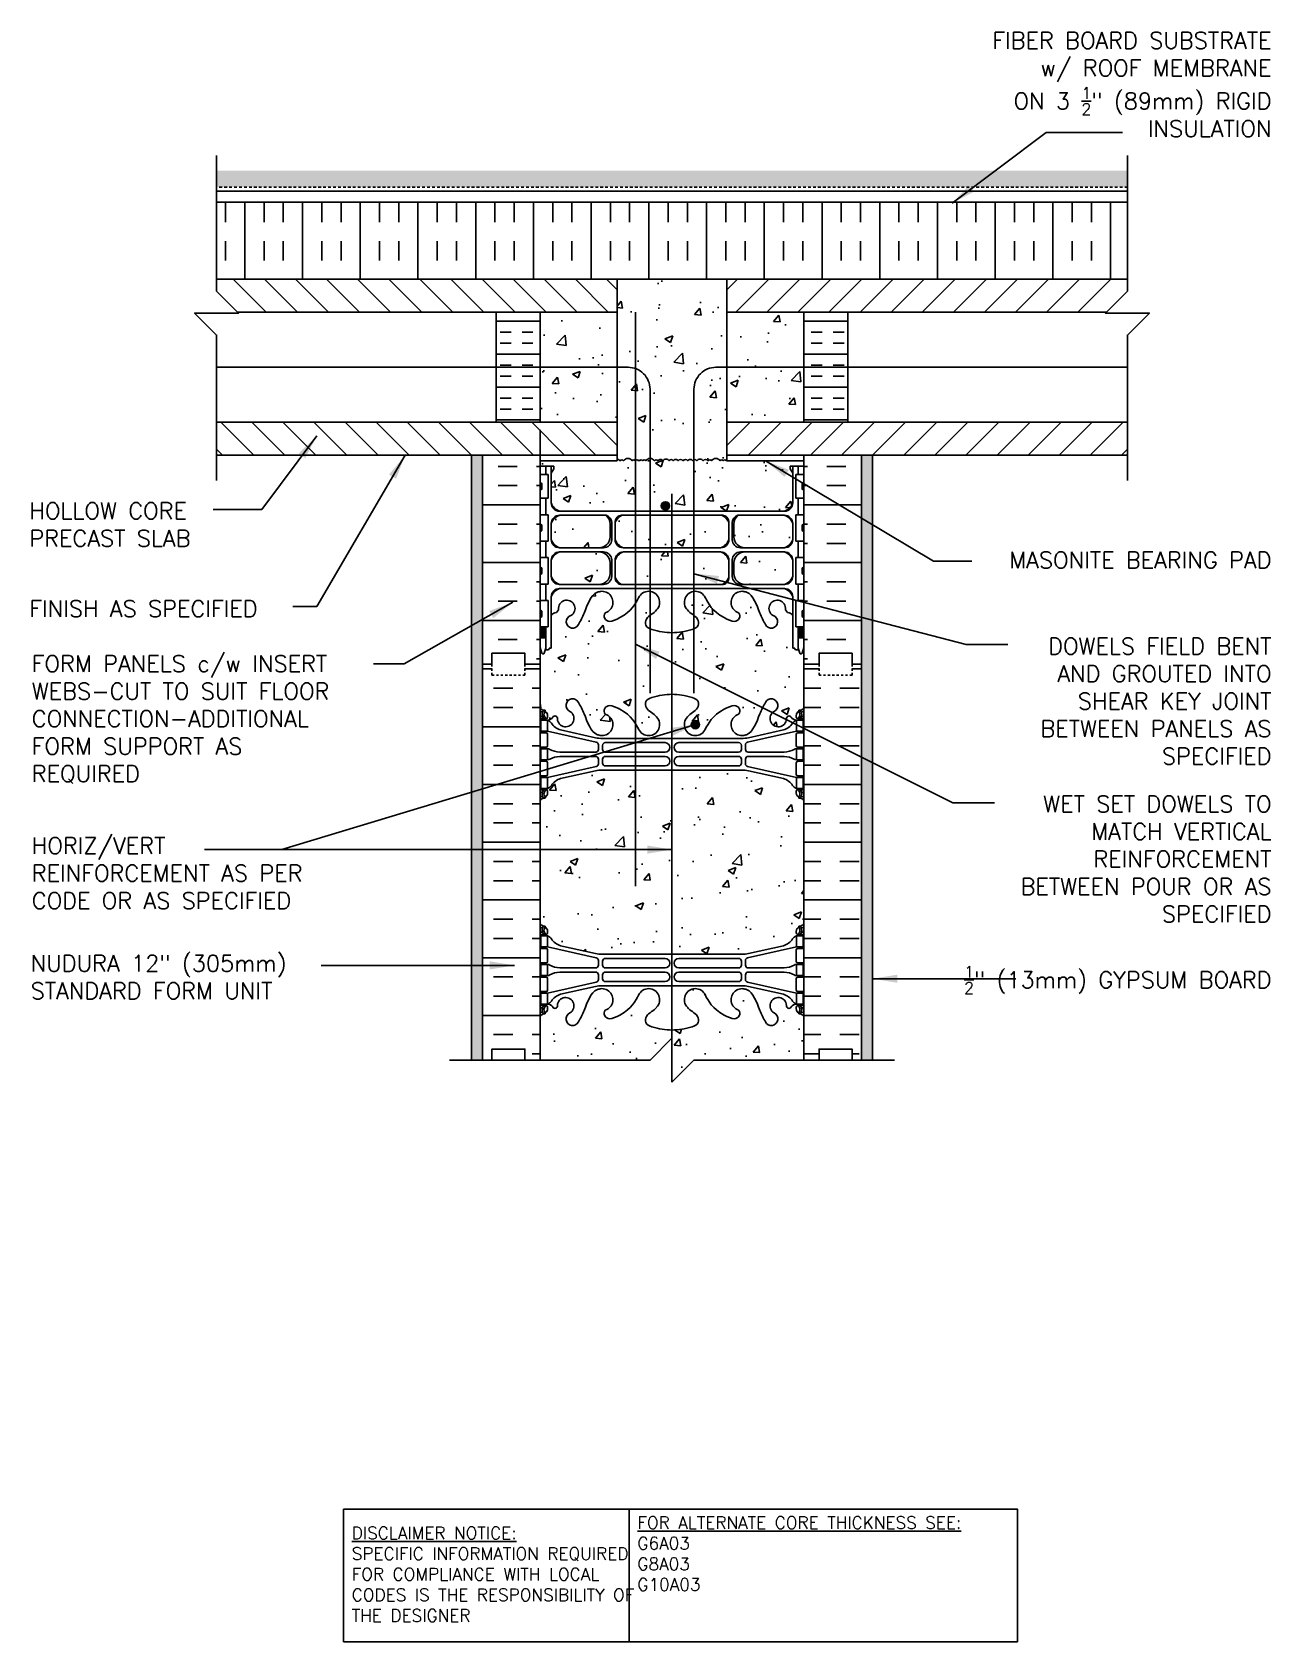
# Model space of a CAD drawing. Header units: inches. Extents: x 75 to 207, y 105 to 178.
# Drawn here: x 151.1 to 207.4, y 105.1 to 178.3 of the extents above; entities outside this region: 1.
import ezdxf

# ---------------------------------------------------------------- set-up
doc = ezdxf.new("R2010")
doc.units = ezdxf.units.IN
doc.header["$LTSCALE"] = 0.5
doc.header["$MEASUREMENT"] = 0
doc.linetypes.add('DASHED2', pattern=[0.375, 0.25, -0.125])
for name, color, linetype in [('HATCH', 12, 'Continuous'), ('line25', 2, 'Continuous'), ('LINE3', 3, 'Continuous'), ('LINE50', 5, 'Continuous'), ('LINE9', 9, 'Continuous'), ('TEXT', 4, 'Continuous'), ('Web_Edge', 9, 'Continuous')]:
    doc.layers.add(name, color=color, linetype=linetype)
doc.styles.add('DIM', font='romans.shx', dxfattribs={"width": 0.7})
doc.styles.add('ROMANS', font='romans.shx', dxfattribs={"height": 0.75})
doc.styles.get("Standard").update_dxf_attribs({"font": 'romans.shx', "height": 0.75})
doc.dimstyles.new('ext_12', dxfattribs={"dimscale": 12, "dimtxt": 0.09375, "dimasz": 0.09375, "dimexe": 0.09375, "dimexo": 0.0625, "dimgap": 0.0625, "dimtad": 1, "dimdec": 1, "dimzin": 3, "dimdsep": 46, "dimlunit": 4, "dimtxsty": 'DIM', "dimcen": 0.09, "dimdle": 0.09375, "dimclrt": 4, "dimadec": 0, "dimazin": 0, "dimtfac": 1, "dimtdec": 1, "dimtmove": 2, "dimatfit": 3, "dimfxl": 1, "dimfrac": 2, "dimtolj": 1, "dimtzin": 0, "dimarcsym": 0})
pattern_1 = [(180, (81.9776, 12.164), (-2e-16, -1.5), []), (180, (81.9776, 11.664), (-2e-16, -1.5), [0.5, -0.5]), (180, (81.9776, 11.164), (-2e-16, -1.5), [0.5, -0.5])]
pattern_2 = [(45, (81.9776, 12.164), (-0.707107, 0.707107), [])]
pattern_3 = [(7e-15, (278.3339, 12.164), (2e-16, -1.5), []), (7e-15, (278.3339, 11.664), (2e-16, -1.5), [0.5, -0.5]), (7e-15, (278.3339, 11.164), (2e-16, -1.5), [0.5, -0.5])]
pattern_4 = [(135, (278.3339, 12.164), (0.707107, 0.707107), [])]

msp = doc.modelspace()

# ---------------------------------------------------------------- texts
at = {"layer": 'TEXT', "char_height": 0.75, "style": 'ROMANS'}
for s, insert, width, attachment_point in [('\\A1;FIBER BOARD SUBSTRATE\\Pw/ ROOF MEMBRANE \\PON 3 {\\H0.7x;\\S1/2;}" (89mm) RIGID \\PINSULATION', (207.421, 178.296), 26.1134, 3), ('\\A1;HOLLOW CORE PRECAST SLAB', (150.931, 155.909), 10.94608, 4), ('\\A1;MASONITE BEARING PAD', (207.421, 154.672), 13.61326, 3), ('\\A1;FINISH AS SPECIFIED', (150.931, 152.086), 12.93148, 4), ('\\A1;DOWELS FIELD BENT AND GROUTED INTO SHEAR KEY JOINT BETWEEN PANELS AS SPECIFIED', (207.421, 150.758), 13.61326, 3), ('FORM PANELS c/w INSERT WEBS-CUT TO SUIT FLOOR CONNECTION-ADDITIONAL\\PFORM SUPPORT AS \\PREQUIRED', (151.043, 147.048), 17.8384, 4), ('\\A1;WET SET DOWELS TO MATCH VERTICAL REINFORCEMENT BETWEEN POUR OR AS SPECIFIED', (207.421, 143.581), 13.61326, 3), ('HORIZ/VERT REINFORCEMENT AS PER CODE OR AS SPECIFIED', (151.043, 140.061), 15.33694, 4), ('NUDURA 12" (305mm) STANDARD FORM UNIT', (150.991, 135.339), 14.95852, 4), ('\\A1;{\\H0.7x;\\S1/2;}" (13mm) GYPSUM BOARD', (207.421, 135.841), 13.61326, 3)]:
    msp.add_mtext(s, dxfattribs=dict(at, insert=insert, width=width, attachment_point=attachment_point))
at = {"layer": 'TEXT', "char_height": 0.5625, "attachment_point": 4}
for s, insert, width in [('{\\LFOR ALTERNATE CORE THICKNESS SEE:\\P}G6A03\\PG8A03\\PG10A03', (178.583, 109.128), 23.33295), ('{\\LDISCLAIMER NOTICE:}\\PSPECIFIC INFORMATION REQUIRED FOR COMPLIANCE WITH LOCAL CODES IS THE RESPONSIBILITY OF THE DESIGNER', (165.591, 108.188), 14.00235)]:
    msp.add_mtext(s, dxfattribs=dict(at, insert=insert, width=width))

# ---------------------------------------------------------------- blocks, each defined once
blk = doc.blocks.new('12-inch Hinge Pin Web')
at = {"layer": 'Web_Edge'}
for p, q in [((349.823, 208.626), (349.901, 208.626)), ((349.969, 208.905), (350.059, 208.905)), ((350.059, 208.905), (350.059, 208.863)), ((350.169, 208.656), (350.169, 208.588)), ((361.477, 208.656), (361.477, 208.588)), ((361.677, 208.905), (361.587, 208.905)), ((361.587, 208.905), (361.587, 208.863)), ((361.823, 208.626), (361.746, 208.626)), ((349.823, 208.526), (350.107, 208.526)), ((349.823, 207.886), (350.107, 207.886)), ((349.969, 208.526), (349.969, 208.456)), ((349.969, 207.956), (349.969, 207.886)), ((350.059, 208.526), (350.059, 208.456)), ((350.059, 207.956), (350.059, 207.886)), ((352.382, 207.459), (350.164, 207.956)), ((352.339, 207.658), (350.758, 208.011)), ((359.265, 207.459), (361.482, 207.956)), ((359.308, 207.658), (360.889, 208.011)), ((361.823, 208.526), (361.54, 208.526)), ((361.823, 207.886), (361.54, 207.886)), ((361.587, 208.526), (361.587, 208.456)), ((361.587, 207.956), (361.587, 207.886)), ((361.677, 208.526), (361.677, 208.456)), ((361.677, 207.956), (361.677, 207.886)), ((349.823, 207.226), (350.107, 207.226)), ((349.969, 207.226), (349.969, 207.156)), ((350.059, 207.226), (350.059, 207.156)), ((350.169, 207.823), (350.169, 207.288)), ((352.48, 207.125), (352.48, 207.337)), ((352.666, 207.622), (354.823, 207.622)), ((355.823, 207.622), (352.666, 207.622)), ((352.667, 207.126), (352.667, 207.31)), ((352.792, 207.435), (355.511, 207.435)), ((355.823, 207.622), (358.981, 207.622)), ((358.855, 207.435), (356.135, 207.435)), ((358.981, 207.622), (356.823, 207.622)), ((358.98, 207.126), (358.98, 207.31)), ((359.167, 207.125), (359.167, 207.337)), ((361.477, 207.823), (361.477, 207.288)), ((361.823, 207.226), (361.54, 207.226)), ((361.587, 207.226), (361.587, 207.156)), ((361.677, 207.226), (361.677, 207.156)), ((349.823, 206.586), (350.107, 206.586)), ((349.969, 206.586), (349.969, 206.656)), ((350.059, 206.586), (350.059, 206.656)), ((350.169, 205.988), (350.169, 206.523)), ((352.355, 207), (350.717, 207)), ((352.355, 206.812), (350.717, 206.812)), ((352.48, 206.687), (352.48, 206.475)), ((352.667, 206.686), (352.667, 206.502)), ((352.792, 207.001), (355.511, 207.001)), ((352.792, 206.811), (355.511, 206.811)), ((352.792, 206.377), (355.511, 206.377)), ((358.855, 207.001), (356.135, 207.001)), ((358.855, 206.811), (356.135, 206.811)), ((358.855, 206.377), (356.135, 206.377)), ((358.98, 206.686), (358.98, 206.502)), ((359.167, 206.687), (359.167, 206.475)), ((359.292, 207), (360.93, 207)), ((359.292, 206.812), (360.93, 206.812)), ((361.477, 205.988), (361.477, 206.523)), ((361.823, 206.586), (361.54, 206.586)), ((361.587, 206.586), (361.587, 206.656)), ((361.677, 206.586), (361.677, 206.656)), ((349.823, 205.926), (350.107, 205.926)), ((349.969, 205.856), (349.969, 205.926)), ((350.059, 205.856), (350.059, 205.926)), ((352.382, 206.353), (350.164, 205.856)), ((352.339, 206.154), (350.758, 205.801)), ((352.666, 206.19), (354.823, 206.19)), ((355.823, 206.19), (352.666, 206.19)), ((355.823, 206.19), (358.981, 206.19)), ((358.981, 206.19), (356.823, 206.19)), ((359.265, 206.353), (361.482, 205.856)), ((359.308, 206.154), (360.889, 205.801)), ((361.823, 205.926), (361.54, 205.926)), ((361.587, 205.856), (361.587, 205.926)), ((361.677, 205.856), (361.677, 205.926)), ((349.823, 205.286), (350.107, 205.286)), ((349.823, 205.186), (349.901, 205.186)), ((349.969, 205.286), (349.969, 205.356)), ((349.969, 204.907), (350.059, 204.907)), ((350.059, 205.286), (350.059, 205.356)), ((350.059, 204.907), (350.059, 204.949)), ((350.169, 205.156), (350.169, 205.223)), ((361.477, 205.156), (361.477, 205.223)), ((361.823, 205.286), (361.54, 205.286)), ((361.587, 205.286), (361.587, 205.356)), ((361.587, 204.907), (361.587, 204.949)), ((361.677, 204.907), (361.587, 204.907)), ((361.677, 205.286), (361.677, 205.356)), ((361.823, 205.186), (361.746, 205.186)), ((349.969, 199.097), (350.059, 199.097)), ((350.059, 199.097), (350.059, 199.055)), ((361.677, 199.097), (361.587, 199.097)), ((361.587, 199.097), (361.587, 199.055)), ((349.823, 198.818), (349.901, 198.818)), ((349.823, 198.718), (350.107, 198.718)), ((349.969, 198.718), (349.969, 198.648)), ((350.059, 198.718), (350.059, 198.648)), ((350.169, 198.848), (350.169, 198.781)), ((361.477, 198.848), (361.477, 198.781)), ((361.823, 198.718), (361.54, 198.718)), ((361.587, 198.718), (361.587, 198.648)), ((361.677, 198.718), (361.677, 198.648)), ((361.823, 198.818), (361.746, 198.818)), ((349.823, 198.078), (350.107, 198.078)), ((349.969, 198.148), (349.969, 198.078)), ((350.059, 198.148), (350.059, 198.078)), ((352.382, 197.652), (350.164, 198.148)), ((350.169, 198.016), (350.169, 197.481)), ((352.339, 197.85), (350.758, 198.203)), ((352.666, 197.814), (354.823, 197.814)), ((355.823, 197.814), (352.666, 197.814)), ((352.792, 197.627), (355.511, 197.627)), ((355.823, 197.814), (358.981, 197.814)), ((358.855, 197.627), (356.135, 197.627)), ((358.981, 197.814), (356.823, 197.814)), ((359.265, 197.652), (361.482, 198.148)), ((359.308, 197.85), (360.889, 198.203)), ((361.477, 198.016), (361.477, 197.481)), ((361.823, 198.078), (361.54, 198.078)), ((361.587, 198.148), (361.587, 198.078)), ((361.677, 198.148), (361.677, 198.078)), ((349.823, 197.418), (350.107, 197.418)), ((349.969, 197.418), (349.969, 197.348)), ((350.059, 197.418), (350.059, 197.348)), ((352.355, 197.192), (350.717, 197.192)), ((352.355, 197.004), (350.717, 197.004)), ((352.48, 197.317), (352.48, 197.53)), ((352.48, 196.879), (352.48, 196.667)), ((352.667, 197.318), (352.667, 197.502)), ((352.667, 196.878), (352.667, 196.694)), ((352.792, 197.193), (355.511, 197.193)), ((352.792, 197.003), (355.511, 197.003)), ((358.855, 197.193), (356.135, 197.193)), ((358.855, 197.003), (356.135, 197.003)), ((358.98, 197.318), (358.98, 197.502)), ((358.98, 196.878), (358.98, 196.694)), ((359.167, 197.317), (359.167, 197.53)), ((359.167, 196.879), (359.167, 196.667)), ((359.292, 197.192), (360.93, 197.192)), ((359.292, 197.004), (360.93, 197.004)), ((361.823, 197.418), (361.54, 197.418)), ((361.587, 197.418), (361.587, 197.348)), ((361.677, 197.418), (361.677, 197.348)), ((349.823, 196.778), (350.107, 196.778)), ((349.969, 196.778), (349.969, 196.848)), ((350.059, 196.778), (350.059, 196.848)), ((352.382, 196.545), (350.164, 196.048)), ((350.169, 196.181), (350.169, 196.716)), ((352.339, 196.347), (350.758, 195.994)), ((352.666, 196.383), (354.823, 196.383)), ((355.823, 196.383), (352.666, 196.383)), ((352.792, 196.569), (355.511, 196.569)), ((355.823, 196.383), (358.981, 196.383)), ((358.855, 196.569), (356.135, 196.569)), ((358.981, 196.383), (356.823, 196.383)), ((359.265, 196.545), (361.482, 196.048)), ((359.308, 196.347), (360.889, 195.994)), ((361.477, 196.181), (361.477, 196.716)), ((361.823, 196.778), (361.54, 196.778)), ((361.587, 196.778), (361.587, 196.848)), ((361.677, 196.778), (361.677, 196.848)), ((349.823, 196.118), (350.107, 196.118)), ((349.823, 195.478), (350.107, 195.478)), ((349.969, 196.048), (349.969, 196.118)), ((349.969, 195.478), (349.969, 195.548)), ((350.059, 196.048), (350.059, 196.118)), ((350.059, 195.478), (350.059, 195.548)), ((350.169, 195.348), (350.169, 195.416)), ((361.477, 195.348), (361.477, 195.416)), ((361.823, 196.118), (361.54, 196.118)), ((361.823, 195.478), (361.54, 195.478)), ((361.587, 196.048), (361.587, 196.118)), ((361.587, 195.478), (361.587, 195.548)), ((361.677, 196.048), (361.677, 196.118)), ((361.677, 195.478), (361.677, 195.548)), ((349.823, 195.378), (349.901, 195.378)), ((349.969, 195.099), (350.059, 195.099)), ((350.059, 195.099), (350.059, 195.141)), ((361.587, 195.099), (361.587, 195.141)), ((361.677, 195.099), (361.587, 195.099)), ((361.823, 195.378), (361.746, 195.378))]:
    blk.add_line(p, q, dxfattribs=at)
for points in [[(349.864, 207.956), (350.164, 207.956), (350.164, 208.456), (349.864, 208.456)], [(361.782, 207.956), (361.482, 207.956), (361.482, 208.456), (361.782, 208.456)], [(349.864, 205.856), (350.164, 205.856), (350.164, 205.356), (349.864, 205.356)], [(361.782, 205.856), (361.482, 205.856), (361.482, 205.356), (361.782, 205.356)], [(349.864, 198.148), (350.164, 198.148), (350.164, 198.648), (349.864, 198.648)], [(361.782, 198.148), (361.482, 198.148), (361.482, 198.648), (361.782, 198.648)], [(349.864, 196.048), (350.164, 196.048), (350.164, 195.548), (349.864, 195.548)], [(361.782, 196.048), (361.482, 196.048), (361.482, 195.548), (361.782, 195.548)]]:
    blk.add_lwpolyline(points, close=True, dxfattribs=at)
for points in [[(350.164, 206.906), (350.164, 207.156), (349.864, 207.156), (349.864, 206.906)], [(361.482, 206.906), (361.482, 207.156), (361.782, 207.156), (361.782, 206.906)], [(350.164, 206.906), (350.164, 206.656), (349.864, 206.656), (349.864, 206.906)], [(361.482, 206.906), (361.482, 206.656), (361.782, 206.656), (361.782, 206.906)], [(350.164, 197.098), (350.164, 197.348), (349.864, 197.348), (349.864, 197.098)], [(350.164, 197.098), (350.164, 196.848), (349.864, 196.848), (349.864, 197.098)], [(361.482, 197.098), (361.482, 197.348), (361.782, 197.348), (361.782, 197.098)], [(361.482, 197.098), (361.482, 196.848), (361.782, 196.848), (361.782, 197.098)]]:
    blk.add_lwpolyline(points, dxfattribs=at)
for centre, radius, start, end in [((351.309, 209.126), 0.3, 27.59697, 243.94252), ((360.337, 209.126), 0.3, 296.05748, 152.40303), ((350.169, 209.363), 0.5, 226.21089, 250.52878), ((350.169, 209.363), 0.6, 234.78322, 245.07477), ((349.902, 208.646), 0.0196, 269.40316, 15.4901), ((350.163, 208.71), 0.25, 140.11451, 222.46087), ((349.907, 208.8), 0.021, 343.464, 63.99573), ((350.005, 208.841), 0.045, 321.448, 139.1879), ((350.012, 208.572), 0.045, 222.46087, 42.46087), ((349.919, 208.656), 0.25, 0, 70.52878), ((350.163, 208.71), 0.16, 140.00008, 222.46087), ((350.107, 208.588), 0.0625, 270, 0), ((350.127, 208.805), 0.352, 276.12908, 321.53314), ((350.504, 208.537), 0.113, 347.81557, 154.05694), ((350.989, 208.532), 0.375, 182.92371, 59.86753), ((352.636, 208.254), 0.5, 246.21387, 71.79367), ((352.982, 208.879), 0.242, 90, 218.23271), ((354.761, 208.254), 0.5, 204.81899, 44.18751), ((356.886, 208.254), 0.5, 135.81249, 335.18101), ((359.011, 208.254), 0.5, 108.20633, 293.78613), ((358.665, 208.879), 0.242, 321.76729, 90), ((360.657, 208.532), 0.375, 120.13247, 357.07629), ((361.143, 208.537), 0.113, 25.94306, 192.18443), ((361.52, 208.805), 0.352, 218.46686, 263.87092), ((361.727, 208.656), 0.25, 109.47122, 180), ((361.54, 208.588), 0.0625, 180, 270), ((361.635, 208.572), 0.045, 137.53913, 317.53913), ((361.641, 208.841), 0.045, 40.8121, 218.552), ((361.484, 208.71), 0.16, 317.53913, 39.99992), ((361.477, 209.363), 0.5, 289.47122, 313.78911), ((361.484, 208.71), 0.25, 317.53913, 39.88549), ((361.74, 208.8), 0.021, 116.00427, 196.536), ((361.745, 208.646), 0.0196, 164.5099, 270.59684), ((361.477, 209.363), 0.6, 294.92523, 305.21678), ((350.107, 207.823), 0.0625, 0, 90), ((350.042, 208.113), 0.364, 34.97751, 70.33874), ((350.965, 208.725), 0.743, 212.79192, 253.81071), ((360.682, 208.725), 0.743, 286.18929, 327.20808), ((361.605, 208.113), 0.364, 109.66126, 145.02249), ((361.54, 207.823), 0.0625, 90, 180), ((350.107, 207.288), 0.0625, 270, 0), ((350.16, 206.937), 0.219, 60.49375, 88.91995), ((350.806, 208.167), 1.17, 242.63655, 265.65045), ((352.666, 209.122), 1.5, 257.41348, 270), ((352.355, 207.125), 0.125, 270, 0), ((352.355, 207.337), 0.125, 0, 77.37673), ((352.792, 207.31), 0.125, 90, 180), ((352.792, 207.126), 0.125, 180, 270), ((355.511, 207.218), 0.217, 270, 90), ((356.135, 207.218), 0.217, 90, 270), ((358.855, 207.31), 0.125, 0, 90), ((358.855, 207.126), 0.125, 270, 360), ((358.981, 209.122), 1.5, 270, 282.58652), ((359.292, 207.337), 0.125, 102.62327, 180), ((359.292, 207.125), 0.125, 180, 270), ((360.841, 208.167), 1.17, 274.34955, 297.36345), ((361.487, 206.937), 0.219, 91.08005, 119.50625), ((361.54, 207.288), 0.0625, 180, 270), ((350.107, 206.523), 0.0625, 0, 90), ((350.16, 206.875), 0.219, 271.08005, 299.50625), ((350.806, 205.645), 1.17, 94.34955, 117.36345), ((352.355, 206.687), 0.125, 0, 90), ((352.355, 206.475), 0.125, 282.62327, 0), ((352.792, 206.686), 0.125, 90, 180), ((352.792, 206.502), 0.125, 180, 270), ((355.511, 206.594), 0.217, 270, 90), ((356.135, 206.594), 0.217, 90, 270), ((358.855, 206.686), 0.125, 0, 90), ((358.855, 206.502), 0.125, 270, 0), ((359.292, 206.687), 0.125, 90, 180), ((359.292, 206.475), 0.125, 180, 257.37673), ((360.841, 205.645), 1.17, 62.63655, 85.65045), ((361.487, 206.875), 0.219, 240.49375, 268.91995), ((361.54, 206.523), 0.0625, 90, 180), ((350.107, 205.988), 0.0625, 270, 0), ((350.965, 205.087), 0.743, 106.18929, 147.20808), ((352.666, 204.69), 1.5, 90, 102.58652), ((358.981, 204.69), 1.5, 77.41348, 90), ((360.682, 205.087), 0.743, 32.79192, 73.81071), ((361.54, 205.988), 0.0625, 180, 270), ((350.169, 204.449), 0.6, 114.92523, 125.21678), ((350.169, 204.449), 0.5, 109.47122, 133.78911), ((349.902, 205.166), 0.0196, 344.5099, 90.59684), ((350.163, 205.101), 0.25, 137.53913, 219.88549), ((349.907, 205.012), 0.021, 296.00427, 16.536), ((350.005, 204.97), 0.045, 220.8121, 38.552), ((350.012, 205.24), 0.045, 317.53913, 137.53913), ((350.163, 205.101), 0.16, 137.53913, 219.99992), ((349.919, 205.156), 0.25, 289.47122, 360), ((350.107, 205.223), 0.0625, 360, 90), ((350.042, 205.699), 0.364, 289.66126, 325.02249), ((361.605, 205.699), 0.364, 214.97751, 250.33874), ((361.54, 205.223), 0.0625, 90, 180), ((361.727, 205.156), 0.25, 180, 250.52878), ((361.635, 205.24), 0.045, 42.46087, 222.46087), ((361.641, 204.97), 0.045, 141.448, 319.1879), ((361.484, 205.101), 0.16, 320.00008, 42.46087), ((361.477, 204.449), 0.5, 46.21089, 70.52878), ((361.484, 205.101), 0.25, 320.11451, 42.46087), ((361.74, 205.012), 0.021, 163.464, 243.99573), ((361.745, 205.166), 0.0196, 89.40316, 195.4901), ((361.477, 204.449), 0.6, 54.78322, 65.07477), ((350.169, 199.555), 0.5, 226.21089, 250.52878), ((350.169, 199.555), 0.6, 234.78322, 245.07477), ((350.163, 198.903), 0.25, 140.11451, 222.46087), ((350.005, 199.034), 0.045, 321.448, 139.1879), ((349.919, 198.848), 0.25, 0, 70.52878), ((361.727, 198.848), 0.25, 109.47122, 180), ((361.641, 199.034), 0.045, 40.8121, 218.552), ((361.477, 199.555), 0.5, 289.47122, 313.78911), ((361.484, 198.903), 0.25, 317.53913, 39.88549), ((361.477, 199.555), 0.6, 294.92523, 305.21678), ((349.902, 198.838), 0.0196, 269.40316, 15.4901), ((349.907, 198.992), 0.021, 343.464, 63.99573), ((350.012, 198.764), 0.045, 222.46087, 42.46087), ((350.163, 198.903), 0.16, 140.00008, 222.46087), ((350.107, 198.781), 0.0625, 270, 0), ((350.042, 198.306), 0.364, 34.97751, 70.33874), ((350.965, 198.917), 0.743, 212.79192, 253.81071), ((360.682, 198.917), 0.743, 286.18929, 327.20808), ((361.605, 198.306), 0.364, 109.66126, 145.02249), ((361.54, 198.781), 0.0625, 180, 270), ((361.635, 198.764), 0.045, 137.53913, 317.53913), ((361.484, 198.903), 0.16, 317.53913, 39.99992), ((361.74, 198.992), 0.021, 116.00427, 196.536), ((361.745, 198.838), 0.0196, 164.5099, 270.59684), ((350.107, 198.016), 0.0625, 0, 90), ((352.666, 199.314), 1.5, 257.41348, 270), ((352.355, 197.53), 0.125, 0, 77.37673), ((352.792, 197.502), 0.125, 90, 180), ((355.511, 197.41), 0.217, 270, 90), ((356.135, 197.41), 0.217, 90, 270), ((358.855, 197.502), 0.125, 0, 90), ((358.981, 199.314), 1.5, 270, 282.58652), ((359.292, 197.53), 0.125, 102.62327, 180), ((361.54, 198.016), 0.0625, 90, 180), ((350.107, 197.481), 0.0625, 270, 0), ((350.16, 197.13), 0.219, 60.49375, 88.91995), ((350.16, 197.067), 0.219, 271.08005, 299.50625), ((350.806, 198.359), 1.17, 242.63655, 265.65045), ((350.806, 195.837), 1.17, 94.34955, 117.36345), ((352.355, 197.317), 0.125, 270, 0), ((352.355, 196.879), 0.125, 0, 90), ((352.792, 197.318), 0.125, 180, 270), ((352.792, 196.878), 0.125, 90, 180), ((355.511, 196.786), 0.217, 270, 90), ((356.135, 196.786), 0.217, 90, 270), ((358.855, 197.318), 0.125, 270, 360), ((358.855, 196.878), 0.125, 0, 90), ((359.292, 197.317), 0.125, 180, 270), ((359.292, 196.879), 0.125, 90, 180), ((360.841, 198.359), 1.17, 274.34955, 297.36345), ((360.841, 195.837), 1.17, 62.63655, 85.65045), ((361.487, 197.13), 0.219, 91.08005, 119.50625), ((361.487, 197.067), 0.219, 240.49375, 268.91995), ((361.54, 197.481), 0.0625, 180, 270), ((350.107, 196.716), 0.0625, 0, 90), ((350.107, 196.181), 0.0625, 270, 0), ((352.666, 194.883), 1.5, 90, 102.58652), ((352.355, 196.667), 0.125, 282.62327, 0), ((352.636, 195.75), 0.5, 288.20633, 113.78613), ((352.792, 196.694), 0.125, 180, 270), ((354.761, 195.75), 0.5, 315.81249, 155.18101), ((356.886, 195.75), 0.5, 24.81899, 224.18751), ((359.011, 195.75), 0.5, 66.21387, 251.79367), ((358.855, 196.694), 0.125, 270, 0), ((358.981, 194.883), 1.5, 77.41348, 90), ((359.292, 196.667), 0.125, 180, 257.37673), ((361.54, 196.716), 0.0625, 90, 180), ((361.54, 196.181), 0.0625, 180, 270), ((350.163, 195.294), 0.25, 137.53913, 219.88549), ((350.012, 195.432), 0.045, 317.53913, 137.53913), ((350.163, 195.294), 0.16, 137.53913, 219.99992), ((350.107, 195.416), 0.0625, 360, 90), ((350.042, 195.891), 0.364, 289.66126, 325.02249), ((350.127, 195.199), 0.352, 38.46686, 83.87092), ((350.965, 195.28), 0.743, 106.18929, 147.20808), ((350.504, 195.467), 0.113, 205.94306, 12.18443), ((350.989, 195.472), 0.375, 300.13247, 177.07629), ((360.657, 195.472), 0.375, 2.92371, 239.86753), ((360.682, 195.28), 0.743, 32.79192, 73.81071), ((361.143, 195.467), 0.113, 167.81557, 334.05694), ((361.52, 195.199), 0.352, 96.12908, 141.53314), ((361.605, 195.891), 0.364, 214.97751, 250.33874), ((361.54, 195.416), 0.0625, 90, 180), ((361.635, 195.432), 0.045, 42.46087, 222.46087), ((361.484, 195.294), 0.16, 320.00008, 42.46087), ((361.484, 195.294), 0.25, 320.11451, 42.46087), ((350.169, 194.641), 0.6, 114.92523, 125.21678), ((350.169, 194.641), 0.5, 109.47122, 133.78911), ((349.902, 195.359), 0.0196, 344.5099, 90.59684), ((349.907, 195.204), 0.021, 296.00427, 16.536), ((350.005, 195.163), 0.045, 220.8121, 38.552), ((349.919, 195.348), 0.25, 289.47122, 360), ((351.309, 194.878), 0.3, 116.05748, 332.40303), ((352.982, 195.125), 0.242, 141.76729, 270), ((358.665, 195.125), 0.242, 270, 38.23271), ((360.337, 194.878), 0.3, 207.59697, 63.94252), ((361.727, 195.348), 0.25, 180, 250.52878), ((361.641, 195.163), 0.045, 141.448, 319.1879), ((361.477, 194.641), 0.5, 46.21089, 70.52878), ((361.74, 195.204), 0.021, 163.464, 243.99573), ((361.745, 195.359), 0.0196, 89.40316, 195.4901), ((361.477, 194.641), 0.6, 54.78322, 65.07477)]:
    blk.add_arc(centre, radius, start, end, dxfattribs=at)
for points, knots in [([(355.119, 208.603), (355.012, 208.766), (354.652, 208.856), (354.575, 209.352), (355.123, 209.588), (355.527, 209.616), (355.823, 209.637)], [0.229407, 0.229407, 0.229407, 0.229407, 0.844432, 1.128849, 1.464331, 2.389004, 2.389004, 2.389004, 2.389004]), ([(356.527, 208.603), (356.635, 208.766), (356.995, 208.856), (357.072, 209.352), (356.524, 209.588), (356.12, 209.616), (355.823, 209.637)], [0.229407, 0.229407, 0.229407, 0.229407, 0.844432, 1.128849, 1.464331, 2.389004, 2.389004, 2.389004, 2.389004]), ([(351.575, 209.265), (351.661, 209.098), (351.914, 208.608), (352.128, 207.859), (352.538, 207.764), (352.595, 207.756)], [0, 0, 0, 0, 0.579211, 1.703896, 1.875321, 1.875321, 1.875321, 1.875321]), ([(352.982, 209.121), (353.103, 209.123), (353.937, 208.766), (354.176, 208.309), (354.317, 208.026)], [0.038125, 0.038125, 0.038125, 0.038125, 0.320663, 1.258119, 1.258119, 1.258119, 1.258119]), ([(358.665, 209.121), (358.544, 209.123), (357.71, 208.766), (357.471, 208.309), (357.33, 208.026)], [0.038125, 0.038125, 0.038125, 0.038125, 0.320663, 1.258119, 1.258119, 1.258119, 1.258119]), ([(360.072, 209.265), (359.986, 209.098), (359.733, 208.608), (359.519, 207.859), (359.109, 207.764), (359.052, 207.756)], [0, 0, 0, 0, 0.579211, 1.703896, 1.875321, 1.875321, 1.875321, 1.875321]), ([(351.575, 194.739), (351.661, 194.906), (351.914, 195.396), (352.128, 196.145), (352.538, 196.24), (352.595, 196.248)], [0, 0, 0, 0, 0.579211, 1.703896, 1.875321, 1.875321, 1.875321, 1.875321]), ([(360.072, 194.739), (359.986, 194.906), (359.733, 195.396), (359.519, 196.145), (359.109, 196.24), (359.052, 196.248)], [0, 0, 0, 0, 0.579211, 1.703896, 1.875321, 1.875321, 1.875321, 1.875321]), ([(352.982, 194.883), (353.103, 194.881), (353.937, 195.239), (354.176, 195.695), (354.317, 195.979)], [0.038125, 0.038125, 0.038125, 0.038125, 0.320663, 1.258119, 1.258119, 1.258119, 1.258119]), ([(355.119, 195.401), (355.012, 195.238), (354.652, 195.148), (354.575, 194.652), (355.123, 194.416), (355.527, 194.388), (355.823, 194.367)], [0.229407, 0.229407, 0.229407, 0.229407, 0.844432, 1.128849, 1.464331, 2.389004, 2.389004, 2.389004, 2.389004]), ([(356.527, 195.401), (356.635, 195.238), (356.995, 195.148), (357.072, 194.652), (356.524, 194.416), (356.12, 194.388), (355.823, 194.367)], [0.229407, 0.229407, 0.229407, 0.229407, 0.844432, 1.128849, 1.464331, 2.389004, 2.389004, 2.389004, 2.389004]), ([(358.665, 194.883), (358.544, 194.881), (357.71, 195.239), (357.471, 195.695), (357.33, 195.979)], [0.038125, 0.038125, 0.038125, 0.038125, 0.320663, 1.258119, 1.258119, 1.258119, 1.258119])]:
    blk.add_open_spline(points, degree=3, knots=knots, dxfattribs=at)
for points in [[(352.667, 207.131), (352.667, 207.305)], [(358.98, 207.131), (358.98, 207.305)], [(352.667, 206.681), (352.667, 206.507)], [(358.98, 206.681), (358.98, 206.507)], [(352.667, 197.323), (352.667, 197.497)], [(352.667, 196.873), (352.667, 196.699)], [(358.98, 197.323), (358.98, 197.497)], [(358.98, 196.873), (358.98, 196.699)]]:
    blk.add_open_spline(points, degree=1, dxfattribs=at)

# ---------------------------------------------------------------- hatches: boundary and pattern name
h = msp.add_hatch()
h.set_pattern_fill('ANSI31', color=256, style=0)
h.paths.add_polyline_path([(74.75, 132.927), (82.16, 132.927), (82.16, 129.16), (74.75, 129.16)], flags=25)
at = {"layer": 'HATCH'}
h = msp.add_hatch(dxfattribs=at)
h.set_pattern_fill('GRAVEL', color=256, style=0)
h.set_pattern_definition([(228.0128, (0.72, 1), (-7.999998232, -9.000001342), [0.134536, -13.319088]), (184.9697, (0.63, 0.9), (12.0000010515, 0.999991307), [0.230868, -22.855925]), (132.5104, (0.4, 0.88), (9.999990718, -11.000008674), [0.162788, -16.116032]), (267.2737, (0.01, 0.63), (0.999996018, 20.000000295), [0.210238, -20.813558]), (292.8337, (0, 0.42), (-5.000009905, 11.999996412), [0.206155, -20.409373]), (357.2737, (0.08, 0.23), (-20.000000295, 0.999996018), [0.210238, -20.813558]), (37.6942, (0.29, 0.22), (-13.0000073456, -9.999990405), [0.278029, -27.524849]), (72.2553, (0.51, 0.39), (7.0000107627, 21.999996231), [0.262488, -25.986321]), (121.4296, (0.59, 0.64), (-8.000008234, 12.9999950365), [0.21095, -20.884073]), (175.2364, (0.48, 0.82), (11.000000946, -0.999991533), [0.240832, -11.800763]), (222.3974, (0.24, 0.84), (-12.000007351, -10.999992082), [0.311448, -30.833375]), (138.8141, (1, 0.62), (-7.000002947, 5.999997313), [0.106301, -10.523844]), (171.4692, (0.92, 0.69), (12.999998285, -2.00000791), [0.202237, -20.021511]), (225, (0.72, 0.72), (-1e-16, -1.0000003), [0.141421, -1.272792]), (203.1986, (0.65, 0.84), (4.99999973, 2.000001325), [0.076158, -7.539615]), (291.8014, (0.58, 0.81), (-0.99999991, 3.00000027), [0.107703, -5.277462]), (30.9638, (0.62, 0.71), (2.99999802, 2.00000248), [0.174929, -5.656023]), (161.5651, (0.77, 0.8), (2.00000043, -0.9999984), [0.126491, -3.035787]), (16.3895, (0, 0.81), (10.000002198, 2.99999271), [0.1772, -17.542845]), (70.3462, (0.17, 0.86), (-3.999995247, -11.000002136), [0.148661, -14.717408]), (293.1986, (0.77, 1), (-2.000001325, 4.99999973), [0.152315, -7.463458]), (343.6105, (0.83, 0.86), (-10.000002198, 2.99999271), [0.1772, -17.542845]), (339.444, (0, 0.19), (-5.000001845, 1.999995996), [0.17088, -8.373124]), (294.7751, (0.16, 0.13), (-4.99999219, 11.000003422), [0.143178, -14.174643]), (66.8014, (0.78, 0), (2.000001325, 4.99999973), [0.152315, -7.463458]), (17.354, (0.84, 0.14), (-13.000002019, -3.999994502), [0.167631, -16.595424]), (69.444, (0.29, 0), (-1.999995996, -5.000001845), [0.08544, -8.458564]), (101.3099, (0.72, 0), (-0.99999763, 4.00000075), [0.05099, -5.048029]), (165.9638, (0.71, 0.05), (3.00000055, -0.99999806), [0.206155, -3.91695]), (186.009, (0.51, 0.1), (9.999999751, 0.999999317), [0.19105, -18.913923]), (303.6901, (0.62, 0.62), (-1.00000133, 1.99999956), [0.144222, -3.461329]), (353.1572, (0.7, 0.5), (16.9999993655, -2.000007998), [0.251794, -24.927563]), (60.9454, (0.95, 0.47), (-4.000000027, -7.000000385), [0.102956, -10.192674]), (90, (1, 0.56), (-1, 1), [0.06, -0.94]), (120.2564, (0.49, 0.13), (3.999994887, -7.000002456), [0.138924, -13.75352]), (48.0128, (0.42, 0.25), (7.999998232, 9.000001342), [0.269072, -13.184552]), (0, (0.6, 0.45), (1, 1), [0.26, -0.74]), (325.3048, (0.86, 0.45), (-9.999994259, 7.00000861), [0.158114, -15.653274]), (254.0546, (0.99, 0.36), (-0.99999989, -4.00000013), [0.145602, -7.134508]), (207.646, (0.95, 0.22), (-18.999995807, -10.000007713), [0.237065, -23.469474]), (175.4261, (0.74, 0.11), (-13.0000005583, 0.999994801), [0.250799, -24.829074])])
h.paths.add_polyline_path([(200.87, 171.252), (200.87, 172.002), (159.442, 172.002), (159.442, 171.252)])
h = msp.add_hatch(dxfattribs=at)
h.set_pattern_fill('INSUL', color=256, scale=7, angle=90, style=0)
h.set_pattern_definition([(90, (81.9776, 12.1615), (-2.625, 2e-16), []), (90, (81.1026, 12.1615), (-2.625, 2e-16), [0.875, -0.875]), (90, (80.2276, 12.1615), (-2.625, 2e-16), [0.875, -0.875])])
h.paths.add_polyline_path([(200.87, 167.063), (200.87, 170.563), (159.442, 170.563), (159.442, 167.063)])
h = msp.add_hatch(dxfattribs=at)
h.set_pattern_fill('ANSI31', color=256, scale=8, style=0)
h.set_pattern_definition(pattern_4)
h.paths.add_polyline_path([(159.442, 166.526), (160.403, 165.565), (177.656, 165.565), (177.656, 167.065), (159.442, 167.065)])
h = msp.add_hatch(dxfattribs=at)
h.set_pattern_fill('AR-CONC', color=256, scale=0.5)
h.paths.add_polyline_path([(186.156, 165.565), (182.656, 165.565), (182.656, 160.565), (186.156, 160.565)])
h.paths.add_polyline_path([(182.656, 167.065), (177.656, 167.065), (177.656, 159.065), (177.656, 158.871, -0.292142), (177.79, 158.815, -0.520567), (177.95, 158.815, -0.520567), (178.349, 158.815, -0.520567), (178.487, 158.815, -0.520567), (178.625, 158.815, -0.086928), (178.656, 158.846, -1.018582), (178.824, 158.815, -0.520567), (178.963, 158.815, -0.520567), (179.361, 158.815, -0.520567), (179.521, 158.815, -0.520567), (179.743, 158.815, -0.520567), (180.023, 158.815, -0.520567), (180.21, 158.815, -0.520567), (180.437, 158.815, -0.507124), (180.656, 158.815, -0.507124), (180.874, 158.815, -0.520567), (181.102, 158.815, -0.520567), (181.288, 158.815, -0.520567), (181.569, 158.815, -0.520567), (181.79, 158.815, -0.520567), (181.95, 158.815, -0.520567), (182.349, 158.815, -0.520567), (182.487, 158.815, -0.520567), (182.625, 158.815, -0.086928), (182.656, 158.846), (182.656, 159.065)])
h.paths.add_polyline_path([(177.656, 165.565), (174.156, 165.565), (174.156, 160.565), (177.656, 160.565)])
h.paths.add_polyline_path([(176.841, 154.664), (175.041, 154.664, 0.225652), (174.666, 154.289), (174.666, 153.563, 0.225652), (175.041, 153.188), (176.841, 153.188, 0.406005), (177.341, 153.674), (177.341, 154.171, 0.410093)])
h.paths.add_polyline_path([(177.416, 155.987, 0.345102), (177.164, 156.331), (175.041, 156.331, 0.225652), (174.666, 155.956), (174.666, 155.23, 0.225652), (175.041, 154.855), (177.041, 154.855, 0.403872), (177.416, 155.217)])
h.paths.add_polyline_path([(182.743, 155.23), (182.743, 155.998, 0.185301), (182.444, 156.331), (177.867, 156.331, 0.185301), (177.568, 155.998), (177.568, 155.23, 0.225652), (177.943, 154.855), (182.368, 154.855, 0.225652)])
h.paths.add_polyline_path([(182.743, 154.289, 0.225652), (182.368, 154.664), (177.943, 154.664, 0.225652), (177.568, 154.289), (177.568, 153.521, 0.185301), (177.867, 153.188), (182.444, 153.188, 0.185301), (182.743, 153.521)])
h.paths.add_polyline_path([(185.646, 154.289, 0.225652), (185.271, 154.664), (183.47, 154.664, 0.418521), (182.971, 154.157), (182.971, 153.674, 0.406005), (183.47, 153.188), (185.271, 153.188, 0.225652), (185.646, 153.563)])
h.paths.add_polyline_path([(185.646, 155.956, 0.225652), (185.271, 156.331), (183.165, 156.331, 0.24677), (182.971, 155.945), (182.971, 155.348, 0.410093), (183.47, 154.855), (185.271, 154.855, 0.225652), (185.646, 155.23)])
h = msp.add_hatch(dxfattribs=at)
h.set_pattern_fill('ANSI31', color=256, scale=8, style=0)
h.set_pattern_definition(pattern_2)
h.paths.add_polyline_path([(199.909, 165.565), (200.87, 166.526), (200.87, 167.065), (182.656, 167.065), (182.656, 165.565)])
h = msp.add_hatch(dxfattribs=at)
h.set_pattern_fill('INSUL', color=256, scale=4, angle=180, style=0)
h.set_pattern_definition(pattern_3)
h.paths.add_polyline_path([(172.156, 165.565), (174.156, 165.565), (174.156, 161.69), (172.156, 161.69)])
h = msp.add_hatch(dxfattribs=at)
h.set_pattern_fill('INSUL', color=256, scale=4, angle=180, style=0)
h.set_pattern_definition(pattern_1)
h.paths.add_polyline_path([(188.156, 165.565), (186.156, 165.565), (186.156, 161.69), (188.156, 161.69)])
h = msp.add_hatch(dxfattribs=at)
h.set_pattern_fill('INSUL', color=256, scale=4, angle=180, style=0)
h.set_pattern_definition(pattern_3)
h.paths.add_polyline_path([(174.156, 160.565), (172.156, 160.565), (172.156, 161.69), (174.156, 161.69)])
h = msp.add_hatch(dxfattribs=at)
h.set_pattern_fill('INSUL', color=256, scale=4, angle=180, style=0)
h.set_pattern_definition(pattern_1)
h.paths.add_polyline_path([(186.156, 160.565), (188.156, 160.565), (188.156, 161.69), (186.156, 161.69)])
h = msp.add_hatch(dxfattribs=at)
h.set_pattern_fill('ANSI31', color=256, scale=8, style=0)
h.set_pattern_definition(pattern_4)
h.paths.add_polyline_path([(159.442, 160.565), (159.442, 159.065), (177.656, 159.065), (177.656, 160.565)])
h = msp.add_hatch(dxfattribs=at)
h.set_pattern_fill('ANSI31', color=256, scale=8, style=0)
h.set_pattern_definition(pattern_2)
h.paths.add_polyline_path([(182.656, 160.565), (182.656, 159.065), (200.87, 159.065), (200.87, 160.565)])
h = msp.add_hatch(dxfattribs=at)
h.set_pattern_fill('AR-SAND', color=256, scale=0.25, style=0)
h.set_pattern_definition([(142.5, (355.66557, -0.7978), (0.01574834, 0.48170594), [0, -0.38, 0, -0.425, 0, -0.40625]), (172.5, (355.6656, -0.7978), (-0.4424442, 0.7055365), [0, -0.205, 0, -0.3425, 0, -0.13125]), (212.5, (355.97307, -0.7978), (-0.7785355, 0.00141476), [0, -0.125, 0, -0.45, 0, -0.5875]), (222.5, (355.9731, -0.7978), (-0.7515317, 0.2194189), [0, -0.0625, 0, -0.295, 0, -0.3375])])
h.paths.add_polyline_path([(171.031, 159.065), (171.531, 159.065), (171.531, 149.503), (171.531, 131.563), (171.031, 131.563)])
h = msp.add_hatch(dxfattribs=at)
h.set_pattern_fill('INSUL', color=256, scale=7, style=0)
h.set_pattern_definition([(0, (-2752.006, -247.447), (0, 2.625), []), (0, (-2752.006, -246.572), (0, 2.625), [0.875, -0.875]), (0, (-2752.006, -245.697), (0, 2.625), [0.875, -0.875])])
h.paths.add_polyline_path([(174.156, 159.065), (171.531, 159.065), (171.531, 149.563), (171.968, 149.563), (171.968, 150.063), (173.468, 150.063), (173.468, 149.563), (174.156, 149.563)])
h = msp.add_hatch(dxfattribs=at)
h.set_pattern_fill('AR-CONC', color=256, scale=0.5)
h.set_pattern_definition([(50, (30.7462, 0), (3.5863, -0.31376), [0.375, -4.125]), (355, (30.7462, 0), (-0.693757, 3.76096), [0.3, -3.3]), (100.4514, (31.045, -0.026), (2.892544, 3.4472), [0.3187, -3.50571]), (46.1842, (30.7462, 1), (5.33621, -0.8276), [0.5625, -6.1875]), (96.6356, (31.191, 0.931), (4.67331, 4.87059), [0.47805, -5.25857]), (351.1842, (30.746, 1), (4.67331, 4.87059), [0.45, -4.95]), (21, (31.2462, 0.75), (2.984535, -2.013094), [0.375, -4.125]), (326, (31.2462, 0.75), (1.216577, 3.62575), [0.3, -3.3]), (71.4514, (31.495, 0.5822), (4.20111, 1.612656), [0.3187, -3.50571]), (37.5, (30.7462, 0), (0.060799, 1.664469), [0, -3.26, 0, -3.35, 0, -3.3125]), (7.5, (30.7462, 0), (1.315348, 1.972059), [0, -1.91, 0, -3.185, 0, -1.2625]), (327.5, (29.6312, 0), (2.669112, -0.112774), [0, -1.25, 0, -3.9, 0, -5.175]), (317.5, (29.1312, 0), (2.91593, 0.500525), [0, -1.625, 0, -2.59, 0, -3.675])])
h.paths.add_polyline_path([(185.646, 158.563), (186.156, 158.563), (186.156, 158.815), (182.656, 158.815), (182.656, 158.846, 0.086928), (182.625, 158.815, 0.520567), (182.487, 158.815, 0.520567), (182.349, 158.815, 0.520567), (181.95, 158.815, 0.520567), (181.79, 158.815, 0.520567), (181.569, 158.815, 0.520567), (181.288, 158.815, 0.520567), (181.102, 158.815, 0.520567), (180.874, 158.815, 0.507124), (180.656, 158.815, 0.507124), (180.437, 158.815, 0.520567), (180.21, 158.815, 0.520567), (180.023, 158.815, 0.520567), (179.743, 158.815, 0.520567), (179.521, 158.815, 0.520567), (179.361, 158.815, 0.520567), (178.963, 158.815, 0.520567), (178.824, 158.815, 0.520567), (178.687, 158.815, 0.086928), (178.656, 158.846, 0.086928), (178.625, 158.815, 0.520567), (178.487, 158.815, 0.520567), (178.349, 158.815, 0.520567), (177.95, 158.815, 0.520567), (177.79, 158.815, 0.292142), (177.656, 158.871), (177.656, 158.815), (174.156, 158.815), (174.156, 158.563), (174.666, 158.563), (174.666, 156.892, 0.412864), (175.041, 156.519), (185.271, 156.519, 0.414225), (185.646, 156.894)])
h = msp.add_hatch(dxfattribs=at)
h.set_pattern_fill('INSUL', color=256, scale=7, style=0)
h.set_pattern_definition([(180, (3112.3173, -247.447), (0, 2.625), []), (180, (3112.3173, -246.572), (0, 2.625), [0.875, -0.875]), (180, (3112.3173, -245.697), (0, 2.625), [0.875, -0.875])])
h.paths.add_polyline_path([(188.781, 159.063), (186.156, 159.063), (186.156, 149.563), (186.843, 149.563), (186.843, 150.063), (188.343, 150.063), (188.343, 149.563), (188.781, 149.563)])
h = msp.add_hatch(dxfattribs=at)
h.set_pattern_fill('AR-SAND', color=256, scale=0.25, style=0)
h.set_pattern_definition([(37.5, (4.64585, -0.7978), (-0.01574834, 0.48170594), [0, -0.38, 0, -0.425, 0, -0.40625]), (7.5, (4.64585, -0.7978), (0.4424442, 0.7055365), [0, -0.205, 0, -0.3425, 0, -0.13125]), (327.5, (4.33835, -0.7978), (0.7785355, 0.00141476), [0, -0.125, 0, -0.45, 0, -0.5875]), (317.5, (4.33835, -0.7978), (0.7515317, 0.2194189), [0, -0.0625, 0, -0.295, 0, -0.3375])])
h.paths.add_polyline_path([(189.281, 159.065), (188.781, 159.065), (188.781, 149.503), (188.781, 131.563), (189.281, 131.563)])
h = msp.add_hatch(dxfattribs=at)
h.set_pattern_fill('AR-CONC', color=256, scale=0.5)
edge = h.paths.add_edge_path()
edge.add_line((185.922, 150.211), (185.796, 150.211))
edge.add_arc((185.796, 150.261), 0.05, 180, 270, ccw=False)
edge.add_line((185.746, 150.261), (185.746, 150.291))
edge.add_line((185.746, 150.291), (185.646, 150.291))
edge.add_line((185.646, 150.291), (185.646, 151.781))
edge.add_arc((185.471, 151.704), 0.19, 23.62969, 85.69391)
edge.add_arc((185.515, 152.092), 0.2, 172.89286, 261.6212, ccw=False)
edge.add_arc((184.942, 152.098), 0.375, 2.92371, 239.86753)
edge.add_arc((184.668, 151.493), 0.293, -154.20161, 73.07312, ccw=False)
edge.add_spline(control_points=[(184.404, 151.365), (184.318, 151.532), (184.065, 152.022), (183.871, 152.703), (183.545, 152.833)], knot_values=[0, 0, 0, 0, 0.579211, 1.703896, 1.703896, 1.703896, 1.703896], degree=3, periodic=0)
edge.add_spline(control_points=[(183.545, 152.833), (183.495, 152.853), (183.441, 152.866), (183.384, 152.874)], knot_values=[1.703896, 1.703896, 1.703896, 1.703896, 1.875321, 1.875321, 1.875321, 1.875321], degree=3, periodic=0)
edge.add_arc((183.343, 152.376), 0.5, 85.29258, 251.79367)
edge.add_arc((182.997, 151.751), 0.242, -90, 38.23271, ccw=False)
edge.add_spline(control_points=[(182.997, 151.509), (182.876, 151.507), (182.057, 151.858), (181.811, 152.306), (181.672, 152.586)], knot_values=[0.038125, 0.038125, 0.038125, 0.038125, 0.320663, 1.237398, 1.237398, 1.237398, 1.237398], degree=3, periodic=0)
edge.add_arc((181.218, 152.376), 0.5, 24.81899, 224.18751)
edge.add_spline(control_points=[(180.86, 152.027), (180.967, 151.864), (181.327, 151.774), (181.404, 151.278), (180.856, 151.042), (180.452, 151.014), (180.156, 150.993)], knot_values=[0.229407, 0.229407, 0.229407, 0.229407, 0.844432, 1.128849, 1.464331, 2.389004, 2.389004, 2.389004, 2.389004], degree=3, periodic=0)
edge.add_spline(control_points=[(180.156, 150.993), (179.859, 151.014), (179.456, 151.042), (178.907, 151.278), (178.984, 151.774), (179.344, 151.864), (179.452, 152.027)], knot_values=[0.229407, 0.229407, 0.229407, 0.229407, 1.15408, 1.489562, 1.773979, 2.389004, 2.389004, 2.389004, 2.389004], degree=3, periodic=0)
edge.add_arc((179.093, 152.376), 0.5, 315.81249, 515.18101)
edge.add_spline(control_points=[(178.639, 152.586), (178.5, 152.306), (178.255, 151.858), (177.436, 151.507), (177.315, 151.509)], knot_values=[0.038125, 0.038125, 0.038125, 0.038125, 0.95486, 1.237398, 1.237398, 1.237398, 1.237398], degree=3, periodic=0)
edge.add_arc((177.315, 151.751), 0.242, 141.76729, 270, ccw=False)
edge.add_arc((176.968, 152.376), 0.5, 288.20633, 454.70742)
edge.add_spline(control_points=[(176.927, 152.874), (176.87, 152.866), (176.816, 152.853), (176.767, 152.833)], knot_values=[1.703896, 1.703896, 1.703896, 1.703896, 1.875321, 1.875321, 1.875321, 1.875321], degree=3, periodic=0)
edge.add_spline(control_points=[(176.767, 152.833), (176.441, 152.703), (176.246, 152.022), (175.993, 151.532), (175.907, 151.365)], knot_values=[0, 0, 0, 0, 1.124685, 1.703896, 1.703896, 1.703896, 1.703896], degree=3, periodic=0)
edge.add_arc((175.643, 151.493), 0.293, 106.92688, 334.20161, ccw=False)
edge.add_arc((175.37, 152.098), 0.375, 300.13247, 537.07629)
edge.add_arc((174.797, 152.092), 0.2, -81.61996, 7.10714, ccw=False)
edge.add_arc((174.84, 151.704), 0.19, 94.30355, 156.36837)
edge.add_line((174.666, 151.781), (174.666, 150.291))
edge.add_line((174.666, 150.291), (174.566, 150.291))
edge.add_line((174.566, 150.291), (174.566, 150.261))
edge.add_arc((174.516, 150.261), 0.05, -90, 0, ccw=False)
edge.add_line((174.516, 150.211), (174.39, 150.211))
edge.add_line((174.39, 150.211), (174.341, 150.061))
edge.add_arc((174.291, 150.088), 0.0567, 208.07249, 331.92751, ccw=False)
edge.add_line((174.241, 150.061), (174.156, 150.322))
edge.add_line((174.156, 150.322), (174.156, 149.563))
edge.add_line((174.156, 149.563), (174.156, 147.563))
edge.add_arc((174.502, 147.924), 0.5, 226.21089, 246.42182)
edge.add_line((174.302, 147.465), (174.392, 147.465))
edge.add_line((174.392, 147.465), (174.392, 147.424))
edge.add_arc((174.252, 147.216), 0.25, 0, 55.9442, ccw=False)
edge.add_line((174.502, 147.216), (174.502, 147.149))
edge.add_arc((174.439, 147.149), 0.0625, -90, 0, ccw=False)
edge.add_line((174.439, 147.086), (174.392, 147.086))
edge.add_line((174.392, 147.086), (174.392, 147.016))
edge.add_line((174.392, 147.016), (174.497, 147.016))
edge.add_arc((174.459, 147.366), 0.352, 276.12908, 321.53314)
edge.add_arc((174.836, 147.098), 0.113, -12.18443, 154.05694, ccw=False)
edge.add_arc((175.322, 147.093), 0.375, 182.92371, 419.86753)
edge.add_arc((175.642, 147.687), 0.3, 27.59697, 243.94252, ccw=False)
edge.add_spline(control_points=[(175.907, 147.825), (175.993, 147.659), (176.246, 147.169), (176.441, 146.488), (176.767, 146.357)], knot_values=[0, 0, 0, 0, 0.579211, 1.703896, 1.703896, 1.703896, 1.703896], degree=3, periodic=0)
edge.add_spline(control_points=[(176.767, 146.357), (176.816, 146.337), (176.87, 146.325), (176.927, 146.317)], knot_values=[1.703896, 1.703896, 1.703896, 1.703896, 1.875321, 1.875321, 1.875321, 1.875321], degree=3, periodic=0)
edge.add_arc((176.968, 146.815), 0.5, 265.29258, 431.79367)
edge.add_arc((177.315, 147.44), 0.242, 90, 218.23271, ccw=False)
edge.add_spline(control_points=[(177.315, 147.682), (177.436, 147.684), (178.255, 147.332), (178.5, 146.885), (178.639, 146.605)], knot_values=[0.038125, 0.038125, 0.038125, 0.038125, 0.320663, 1.237398, 1.237398, 1.237398, 1.237398], degree=3, periodic=0)
edge.add_arc((179.093, 146.815), 0.5, 204.81899, 404.18751)
edge.add_spline(control_points=[(179.452, 147.163), (179.344, 147.326), (178.984, 147.417), (178.907, 147.913), (179.456, 148.148), (179.859, 148.177), (180.156, 148.198)], knot_values=[0.229407, 0.229407, 0.229407, 0.229407, 0.844432, 1.128849, 1.464331, 2.389004, 2.389004, 2.389004, 2.389004], degree=3, periodic=0)
edge.add_spline(control_points=[(180.156, 148.198), (180.452, 148.177), (180.856, 148.148), (181.404, 147.913), (181.327, 147.417), (180.967, 147.326), (180.86, 147.163)], knot_values=[0.229407, 0.229407, 0.229407, 0.229407, 1.15408, 1.489562, 1.773979, 2.389004, 2.389004, 2.389004, 2.389004], degree=3, periodic=0)
edge.add_arc((181.218, 146.815), 0.5, 135.81249, 335.18101)
edge.add_spline(control_points=[(181.672, 146.605), (181.811, 146.885), (182.057, 147.332), (182.876, 147.684), (182.997, 147.682)], knot_values=[0.038125, 0.038125, 0.038125, 0.038125, 0.95486, 1.237398, 1.237398, 1.237398, 1.237398], degree=3, periodic=0)
edge.add_arc((182.997, 147.44), 0.242, -38.23271, 90, ccw=False)
edge.add_arc((183.343, 146.815), 0.5, 108.20633, 274.70742)
edge.add_spline(control_points=[(183.384, 146.317), (183.441, 146.325), (183.495, 146.337), (183.545, 146.357)], knot_values=[1.703896, 1.703896, 1.703896, 1.703896, 1.875321, 1.875321, 1.875321, 1.875321], degree=3, periodic=0)
edge.add_spline(control_points=[(183.545, 146.357), (183.871, 146.488), (184.065, 147.169), (184.318, 147.659), (184.404, 147.825)], knot_values=[0, 0, 0, 0, 1.124685, 1.703896, 1.703896, 1.703896, 1.703896], degree=3, periodic=0)
edge.add_arc((184.67, 147.687), 0.3, -63.94252, 153.03104, ccw=False)
edge.add_arc((184.99, 147.093), 0.375, 120.13247, 357.07629)
edge.add_arc((185.475, 147.098), 0.113, 25.94306, 192.18443, ccw=False)
edge.add_arc((185.852, 147.366), 0.352, 218.46686, 263.87092)
edge.add_line((185.815, 147.016), (185.92, 147.016))
edge.add_line((185.92, 147.016), (185.92, 147.086))
edge.add_line((185.92, 147.086), (185.872, 147.086))
edge.add_arc((185.872, 147.149), 0.0625, 180, 270, ccw=False)
edge.add_line((185.81, 147.149), (185.81, 147.216))
edge.add_arc((186.06, 147.216), 0.25, 124.0558, 180, ccw=False)
edge.add_line((185.92, 147.424), (185.92, 147.465))
edge.add_line((185.92, 147.465), (186.01, 147.465))
edge.add_arc((185.81, 147.924), 0.5, 293.57818, 313.78911)
edge.add_line((186.156, 147.563), (186.156, 149.563))
edge.add_line((186.156, 149.563), (186.156, 150.322))
edge.add_line((186.156, 150.322), (186.071, 150.061))
edge.add_arc((186.021, 150.088), 0.0567, 208.07249, 331.92751, ccw=False)
edge.add_line((185.971, 150.061), (185.922, 150.211))
h = msp.add_hatch(dxfattribs=at)
h.set_pattern_fill('INSUL', color=256, scale=7, style=0)
h.set_pattern_definition([(0, (172.044, 138.843), (0, 2.625), []), (0, (172.044, 139.718), (0, 2.625), [0.875, -0.875]), (0, (172.044, 140.593), (0, 2.625), [0.875, -0.875])])
h.paths.add_polyline_path([(174.156, 149.563), (173.468, 149.563), (173.468, 149.063), (171.968, 149.063), (171.968, 149.563), (171.531, 149.563), (171.531, 131.563), (171.968, 131.563), (171.968, 132.063), (173.468, 132.063), (173.468, 131.563), (174.156, 131.563)], flags=0)
h.paths.add_polyline_path([(174.156, 149.563), (173.468, 149.563), (173.468, 149.063), (171.968, 149.063), (171.968, 149.563), (171.531, 149.563), (171.531, 131.563), (171.968, 131.563), (171.968, 132.063), (173.468, 132.063), (173.468, 131.563), (174.156, 131.563)], flags=17)
h.paths.add_polyline_path([(188.781, 149.563), (188.343, 149.563), (188.343, 149.063), (186.843, 149.063), (186.843, 149.563), (186.156, 149.563), (186.156, 131.563), (186.843, 131.563), (186.843, 132.063), (188.343, 132.063), (188.343, 131.563), (188.781, 131.563)])
h.paths.add_polyline_path([(174.156, 149.563), (173.468, 149.563), (173.468, 149.063), (171.968, 149.063), (171.968, 149.563), (171.531, 149.563), (171.531, 131.563), (171.968, 131.563), (171.968, 132.063), (173.468, 132.063), (173.468, 131.563), (174.156, 131.563)], flags=17)
h = msp.add_hatch(dxfattribs=at)
h.set_pattern_fill('AR-CONC', color=256, scale=0.5)
h.paths.add_polyline_path([(186.156, 143.37, 0.088416), (186.01, 143.468), (185.92, 143.468), (185.92, 143.509, -0.249069), (185.81, 143.716), (185.81, 143.784, -0.414214), (185.872, 143.846), (185.92, 143.846), (185.92, 143.916), (185.815, 143.916, -0.155529), (185.639, 144.05, 0.180914), (185.221, 144.362), (183.64, 144.715, 0.054974), (183.314, 144.751), (181.156, 144.751), (180.156, 144.751), (176.998, 144.751, 0.054974), (176.671, 144.715), (175.09, 144.362, 0.180914), (174.672, 144.05, -0.155529), (174.497, 143.916), (174.392, 143.916), (174.392, 143.846), (174.439, 143.846, -0.414214), (174.502, 143.784), (174.502, 143.716, -0.249069), (174.392, 143.509), (174.392, 143.468), (174.302, 143.468, 0.088416), (174.156, 143.37), (174.156, 137.755, 0.088416), (174.302, 137.658), (174.392, 137.658), (174.392, 137.616, -0.249069), (174.502, 137.409), (174.502, 137.341, -0.414214), (174.439, 137.279), (174.392, 137.279), (174.392, 137.209), (174.497, 137.209, -0.155529), (174.672, 137.075, 0.180914), (175.09, 136.763), (176.671, 136.41, 0.054974), (176.998, 136.374), (179.156, 136.374), (180.156, 136.374), (183.314, 136.374, 0.054974), (183.64, 136.41), (185.221, 136.763, 0.180914), (185.639, 137.075, -0.155529), (185.815, 137.209), (185.92, 137.209), (185.92, 137.279), (185.872, 137.279, -0.414214), (185.81, 137.341), (185.81, 137.409, -0.249069), (185.92, 137.616), (185.92, 137.658), (186.01, 137.658, 0.088416), (186.156, 137.755)])
h = msp.add_hatch(dxfattribs=at)
h.set_pattern_fill('AR-CONC', color=256, scale=0.5)
edge = h.paths.add_edge_path()
edge.add_arc((185.81, 133.202), 0.5, 46.21089, 66.42182)
edge.add_line((186.01, 133.66), (185.92, 133.66))
edge.add_line((185.92, 133.66), (185.92, 133.702))
edge.add_arc((186.06, 133.909), 0.25, 180, 235.9442, ccw=False)
edge.add_line((185.81, 133.909), (185.81, 133.976))
edge.add_arc((185.872, 133.976), 0.0625, 90, 180, ccw=False)
edge.add_line((185.872, 134.039), (185.92, 134.039))
edge.add_line((185.92, 134.039), (185.92, 134.109))
edge.add_line((185.92, 134.109), (185.815, 134.109))
edge.add_arc((185.852, 133.759), 0.352, 96.12908, 141.53314)
edge.add_arc((185.475, 134.028), 0.113, 167.81557, 334.05694, ccw=False)
edge.add_arc((184.99, 134.032), 0.375, 2.92371, 239.86753)
edge.add_arc((184.67, 133.439), 0.3, -152.40303, 63.94252, ccw=False)
edge.add_spline(control_points=[(184.404, 133.3), (184.318, 133.466), (184.065, 133.956), (183.871, 134.637), (183.545, 134.768)], knot_values=[0, 0, 0, 0, 0.579211, 1.703896, 1.703896, 1.703896, 1.703896], degree=3, periodic=0)
edge.add_spline(control_points=[(183.545, 134.768), (183.495, 134.788), (183.441, 134.8), (183.384, 134.809)], knot_values=[1.703896, 1.703896, 1.703896, 1.703896, 1.875321, 1.875321, 1.875321, 1.875321], degree=3, periodic=0)
edge.add_arc((183.343, 134.31), 0.5, 85.29258, 251.79367)
edge.add_arc((182.997, 133.686), 0.242, -90, 38.23271, ccw=False)
edge.add_spline(control_points=[(182.997, 133.444), (182.876, 133.442), (182.057, 133.793), (181.811, 134.24), (181.672, 134.52)], knot_values=[0.038125, 0.038125, 0.038125, 0.038125, 0.320663, 1.237398, 1.237398, 1.237398, 1.237398], degree=3, periodic=0)
edge.add_arc((181.218, 134.31), 0.5, 24.81899, 224.18751)
edge.add_spline(control_points=[(180.86, 133.962), (180.967, 133.799), (181.327, 133.708), (181.404, 133.213), (180.856, 132.977), (180.452, 132.948), (180.156, 132.927)], knot_values=[0.229407, 0.229407, 0.229407, 0.229407, 0.844432, 1.128849, 1.464331, 2.389004, 2.389004, 2.389004, 2.389004], degree=3, periodic=0)
edge.add_spline(control_points=[(180.156, 132.927), (179.859, 132.948), (179.456, 132.977), (178.907, 133.213), (178.984, 133.708), (179.344, 133.799), (179.452, 133.962)], knot_values=[0.229407, 0.229407, 0.229407, 0.229407, 1.15408, 1.489562, 1.773979, 2.389004, 2.389004, 2.389004, 2.389004], degree=3, periodic=0)
edge.add_arc((179.093, 134.31), 0.5, 315.81249, 515.18101)
edge.add_spline(control_points=[(178.639, 134.52), (178.5, 134.24), (178.255, 133.793), (177.436, 133.442), (177.315, 133.444)], knot_values=[0.038125, 0.038125, 0.038125, 0.038125, 0.95486, 1.237398, 1.237398, 1.237398, 1.237398], degree=3, periodic=0)
edge.add_arc((177.315, 133.686), 0.242, 141.76729, 270, ccw=False)
edge.add_arc((176.968, 134.31), 0.5, 288.20633, 454.70742)
edge.add_spline(control_points=[(176.927, 134.809), (176.87, 134.8), (176.816, 134.788), (176.767, 134.768)], knot_values=[1.703896, 1.703896, 1.703896, 1.703896, 1.875321, 1.875321, 1.875321, 1.875321], degree=3, periodic=0)
edge.add_spline(control_points=[(176.767, 134.768), (176.441, 134.637), (176.246, 133.956), (175.993, 133.466), (175.907, 133.3)], knot_values=[0, 0, 0, 0, 1.124685, 1.703896, 1.703896, 1.703896, 1.703896], degree=3, periodic=0)
edge.add_arc((175.642, 133.439), 0.3, 116.05748, 333.03104, ccw=False)
edge.add_arc((175.322, 134.032), 0.375, 300.13247, 537.07629)
edge.add_arc((174.836, 134.028), 0.113, -154.05694, 12.18443, ccw=False)
edge.add_arc((174.459, 133.759), 0.352, 38.46686, 83.87092)
edge.add_line((174.497, 134.109), (174.392, 134.109))
edge.add_line((174.392, 134.109), (174.392, 134.039))
edge.add_line((174.392, 134.039), (174.439, 134.039))
edge.add_arc((174.439, 133.976), 0.0625, 0, 90, ccw=False)
edge.add_line((174.502, 133.976), (174.502, 133.909))
edge.add_arc((174.252, 133.909), 0.25, 304.0558, 360, ccw=False)
edge.add_line((174.392, 133.702), (174.392, 133.66))
edge.add_line((174.392, 133.66), (174.302, 133.66))
edge.add_arc((174.502, 133.202), 0.5, 113.57818, 133.78911)
edge.add_line((174.156, 133.563), (174.156, 131.563))
edge.add_line((174.156, 131.563), (179.156, 131.563))
edge.add_line((179.156, 131.563), (180.156, 132.563))
edge.add_line((180.156, 132.563), (180.156, 131.563))
edge.add_line((180.156, 131.563), (180.156, 130.563))
edge.add_line((180.156, 130.563), (181.156, 131.563))
edge.add_line((181.156, 131.563), (186.156, 131.563))
edge.add_line((186.156, 131.563), (186.156, 133.563))
at = {"layer": 'LINE3'}
h = msp.add_hatch(color=256, dxfattribs=at)
h.paths.add_polyline_path([(179.675, 156.796, -0.831395), (180.043, 156.796)])
h.paths.add_polyline_path([(179.672, 156.762, -0.045935), (179.675, 156.796), (180.043, 156.796, -0.045935), (180.047, 156.762, -1)])
h = msp.add_hatch(color=256, dxfattribs=at)
h.paths.add_polyline_path([(181.403, 146.849, 0.831395), (181.034, 146.849)])
h.paths.add_polyline_path([(181.406, 146.815, 0.045935), (181.403, 146.849), (181.034, 146.849, 0.045935), (181.031, 146.815, 1)])

# ---------------------------------------------------------------- linework, layer by layer
at = {"layer": 'HATCH'}
for points in [[(177.656, 158.871, -0.292142), (177.79, 158.815, -0.520567), (177.95, 158.815, -0.520567), (178.349, 158.815, -0.520567), (178.487, 158.815, -0.520567), (178.625, 158.815, -0.086928), (178.656, 158.846)], [(180.656, 158.815, 0.507124), (180.437, 158.815, 0.520567), (180.21, 158.815, 0.520567), (180.023, 158.815, 0.520567), (179.743, 158.815, 0.520567), (179.521, 158.815, 0.520567), (179.361, 158.815, 0.520567), (178.963, 158.815, 0.520567), (178.824, 158.815, 0.520567), (178.687, 158.815, 0.086928), (178.656, 158.846, 0.086928)], [(180.656, 158.815, -0.507124), (180.874, 158.815, -0.520567), (181.102, 158.815, -0.520567), (181.288, 158.815, -0.520567), (181.569, 158.815, -0.520567), (181.79, 158.815, -0.520567), (181.95, 158.815, -0.520567), (182.349, 158.815, -0.520567), (182.487, 158.815, -0.520567), (182.625, 158.815, -0.086928), (182.656, 158.846, -0.086928)]]:
    msp.add_lwpolyline(points, format="xyb", dxfattribs=at)
at = {"layer": 'line25'}
for p, q in [((182.656, 167.065), (177.656, 167.065)), ((177.656, 160.565), (159.442, 160.565)), ((182.656, 160.565), (200.87, 160.565)), ((174.156, 149.563), (174.156, 160.223)), ((177.656, 159.065), (159.442, 159.065)), ((177.656, 158.815), (174.156, 158.815)), ((177.656, 159.065), (177.656, 158.815)), ((182.656, 159.065), (200.87, 159.065)), ((182.656, 159.065), (182.656, 158.815)), ((182.656, 158.815), (186.156, 158.815)), ((186.156, 159.063), (186.156, 149.563)), ((174.156, 158.188), (174.521, 158.188)), ((174.521, 157.108), (174.521, 158.188)), ((186.156, 158.188), (185.791, 158.188)), ((185.791, 157.108), (185.791, 158.188)), ((174.156, 157.538), (174.156, 157.758)), ((174.156, 157.703), (174.156, 157.703)), ((174.156, 157.593), (174.156, 157.593)), ((174.196, 157.798), (174.196, 157.798)), ((174.196, 157.498), (174.196, 157.498)), ((174.236, 157.538), (174.236, 157.758)), ((186.076, 157.538), (186.076, 157.758)), ((186.116, 157.798), (186.116, 157.798)), ((186.116, 157.498), (186.116, 157.498)), ((186.156, 157.538), (186.156, 157.758)), ((186.156, 157.703), (186.156, 157.703)), ((186.156, 157.593), (186.156, 157.593)), ((174.156, 157.108), (174.521, 157.108)), ((186.156, 157.108), (185.791, 157.108)), ((174.156, 156.358), (174.521, 156.358)), ((174.196, 155.908), (174.196, 155.908)), ((174.521, 156.358), (174.521, 155.158)), ((186.156, 156.358), (185.791, 156.358)), ((185.791, 156.358), (185.791, 155.158)), ((186.116, 155.908), (186.116, 155.908)), ((174.156, 155.868), (174.156, 155.648)), ((174.156, 155.813), (174.156, 155.813)), ((174.156, 155.703), (174.156, 155.703)), ((174.156, 155.158), (174.521, 155.158)), ((174.196, 155.608), (174.196, 155.608)), ((174.236, 155.868), (174.236, 155.648)), ((186.156, 155.158), (185.791, 155.158)), ((186.076, 155.868), (186.076, 155.648)), ((186.116, 155.608), (186.116, 155.608)), ((186.156, 155.868), (186.156, 155.648)), ((186.156, 155.813), (186.156, 155.813)), ((186.156, 155.703), (186.156, 155.703)), ((174.156, 154.408), (174.521, 154.408)), ((174.156, 153.918), (174.156, 153.698)), ((174.156, 153.863), (174.156, 153.863)), ((174.156, 153.753), (174.156, 153.753)), ((174.236, 153.918), (174.236, 153.698)), ((174.521, 154.408), (174.521, 153.208)), ((186.156, 154.408), (185.791, 154.408)), ((185.791, 154.408), (185.791, 153.208)), ((186.076, 153.918), (186.076, 153.698)), ((186.156, 153.918), (186.156, 153.698)), ((186.156, 153.863), (186.156, 153.863)), ((186.156, 153.753), (186.156, 153.753)), ((174.156, 153.208), (174.521, 153.208)), ((174.196, 153.658), (174.196, 153.658)), ((186.156, 153.208), (185.791, 153.208)), ((186.116, 153.658), (186.116, 153.658)), ((174.156, 152.458), (174.521, 152.458)), ((174.521, 152.458), (174.521, 151.258)), ((186.156, 152.458), (185.791, 152.458)), ((185.791, 152.458), (185.791, 151.258)), ((174.156, 151.968), (174.156, 151.748)), ((174.156, 151.913), (174.156, 151.913)), ((174.156, 151.803), (174.156, 151.803)), ((174.196, 152.008), (174.196, 152.008)), ((174.196, 151.708), (174.196, 151.708)), ((174.236, 151.968), (174.236, 151.748)), ((186.076, 151.968), (186.076, 151.748)), ((186.116, 152.008), (186.116, 152.008)), ((186.116, 151.708), (186.116, 151.708)), ((186.156, 151.968), (186.156, 151.748)), ((186.156, 151.913), (186.156, 151.913)), ((186.156, 151.803), (186.156, 151.803)), ((174.156, 151.258), (174.521, 151.258)), ((186.156, 151.258), (185.791, 151.258)), ((174.156, 149.563), (174.156, 131.563)), ((186.156, 149.563), (186.156, 131.563))]:
    msp.add_line(p, q, dxfattribs=at)
for points in [[(200.87, 170.563), (159.442, 170.563)], [(159.442, 167.065), (177.656, 167.065), (177.656, 159.065)], [(200.87, 167.065), (182.656, 167.065), (182.656, 159.065)], [(160.403, 165.565), (177.656, 165.565)], [(199.909, 165.565), (182.656, 165.565)]]:
    msp.add_lwpolyline(points, dxfattribs=at)
for centre, start, end in [((174.196, 157.758), 90, 180), ((174.196, 157.538), 180, 270), ((174.196, 157.758), 360, 90), ((174.196, 157.538), 270, 0), ((186.116, 157.758), 90, 180), ((186.116, 157.538), 180, 270), ((186.116, 157.758), 0, 90), ((186.116, 157.538), 270, 0), ((174.196, 155.868), 90, 180), ((174.196, 155.868), 0, 90), ((186.116, 155.868), 90, 180), ((186.116, 155.868), 360, 90), ((174.196, 155.648), 180, 270), ((174.196, 155.648), 270, 0), ((186.116, 155.648), 180, 270), ((186.116, 155.648), 270, 0), ((174.196, 153.918), 90, 180), ((174.196, 153.698), 180, 270), ((174.196, 153.918), 0, 90), ((174.196, 153.698), 270, 0), ((186.116, 153.918), 90, 180), ((186.116, 153.698), 180, 270), ((186.116, 153.918), 360, 90), ((186.116, 153.698), 270, 0), ((174.196, 151.968), 90, 180), ((174.196, 151.748), 180, 270), ((174.196, 151.968), 0, 90), ((174.196, 151.748), 270, 0), ((186.116, 151.968), 90, 180), ((186.116, 151.748), 180, 270), ((186.116, 151.968), 360, 90), ((186.116, 151.748), 270, 0)]:
    msp.add_arc(centre, 0.04, start, end, dxfattribs=at)
at = {"layer": 'LINE3'}
for p, q in [((178.502, 165.565), (178.502, 139.471)), ((180.156, 157.304), (180.156, 132.563))]:
    msp.add_line(p, q, dxfattribs=at)
for points in [[(179.156, 148.247), (179.156, 162.063, 0.414214), (178.156, 163.063), (159.442, 163.063)], [(181.156, 148.247), (181.156, 162.063, -0.414214), (182.156, 163.063), (200.87, 163.063)]]:
    msp.add_lwpolyline(points, format="xyb", dxfattribs=at)
for centre in [(179.859, 156.762), (181.218, 146.815)]:
    msp.add_circle(centre, 0.188, dxfattribs=at)
at = {"layer": 'LINE50', "color": 9, "linetype": 'DASHED2'}
msp.add_line((200.87, 171.252), (159.442, 171.252), dxfattribs=at)
at = {"layer": 'LINE50'}
for p, q in [((171.531, 149.563), (171.531, 159.065)), ((188.781, 149.503), (188.781, 159.063)), ((171.531, 131.563), (171.531, 149.563)), ((188.781, 131.563), (188.781, 149.563))]:
    msp.add_line(p, q, dxfattribs=at)
for points in [[(174.156, 149.563), (173.468, 149.563), (173.468, 150.063), (171.968, 150.063), (171.968, 149.563), (171.531, 149.563)], [(171.531, 149.563), (171.968, 149.563), (171.968, 150.063), (173.468, 150.063), (173.468, 149.563), (174.156, 149.563)], [(186.156, 149.563), (186.843, 149.563), (186.843, 150.063), (188.343, 150.063), (188.343, 149.563), (188.781, 149.563)], [(188.781, 149.563), (188.343, 149.563), (188.343, 150.063), (186.843, 150.063), (186.843, 149.563), (186.156, 149.563)], [(174.156, 131.563), (173.468, 131.563), (173.468, 132.063), (171.968, 132.063), (171.968, 131.563), (171.531, 131.563)], [(171.531, 131.563), (171.968, 131.563), (171.968, 132.063), (173.468, 132.063), (173.468, 131.563), (174.156, 131.563)], [(186.156, 131.563), (186.843, 131.563), (186.843, 132.063), (188.343, 132.063), (188.343, 131.563), (188.781, 131.563)], [(188.781, 131.563), (188.343, 131.563), (188.343, 132.063), (186.843, 132.063), (186.843, 131.563), (186.156, 131.563)]]:
    msp.add_lwpolyline(points, dxfattribs=at)
at = {"layer": 'LINE9'}
for p, q in [((172.156, 165.565), (172.156, 160.565)), ((174.156, 165.565), (174.156, 160.565)), ((186.156, 165.565), (186.156, 160.565)), ((188.156, 165.565), (188.156, 160.565)), ((171.031, 131.563), (171.031, 159.065)), ((189.281, 131.563), (189.281, 159.065)), ((180.156, 132.563), (179.156, 131.563)), ((180.156, 131.563), (180.156, 132.563)), ((170.031, 131.563), (179.156, 131.563)), ((180.156, 131.563), (180.156, 130.563)), ((180.156, 130.563), (181.156, 131.563)), ((181.156, 131.563), (190.281, 131.563))]:
    msp.add_line(p, q, dxfattribs=at)
for points in [[(159.442, 172.683), (159.442, 166.526), (160.442, 165.526), (159.442, 165.526), (158.442, 165.526), (159.442, 164.526), (159.442, 157.914)], [(200.87, 172.683), (200.87, 166.526), (199.87, 165.526), (200.87, 165.526), (201.87, 165.526), (200.87, 164.526), (200.87, 157.914)], [(200.87, 171.063), (159.442, 171.063)]]:
    msp.add_lwpolyline(points, dxfattribs=at)
at = {"layer": 'LINE9', "linetype": 'DASHED2', "ltscale": 0.15}
for points in [[(173.468, 149.563), (173.468, 149.563), (173.468, 149.063), (171.968, 149.063), (171.968, 149.563), (171.968, 149.563)], [(173.468, 149.563), (173.468, 149.563), (173.468, 149.063), (171.968, 149.063), (171.968, 149.563), (171.968, 149.563)], [(186.843, 149.563), (186.843, 149.563), (186.843, 149.063), (188.343, 149.063), (188.343, 149.563), (188.343, 149.563)], [(186.843, 149.563), (186.843, 149.563), (186.843, 149.063), (188.343, 149.063), (188.343, 149.563), (188.343, 149.563)]]:
    msp.add_lwpolyline(points, dxfattribs=at)
at = {"layer": 'TEXT'}
msp.add_lwpolyline([(165.224, 111.154), (178.207, 111.154), (178.207, 105.116), (165.224, 105.116)], close=True, dxfattribs=at)
msp.add_lwpolyline([(178.207, 111.154), (195.868, 111.154), (195.868, 105.116), (178.207, 105.116)], dxfattribs=at)
at = {"layer": 'Web_Edge'}
for p, q in [((174.786, 158.563), (174.156, 158.563)), ((174.666, 158.563), (174.666, 156.894)), ((174.786, 158.45), (174.666, 158.25)), ((174.786, 158.45), (174.666, 158.25)), ((174.786, 158.563), (174.786, 158.45)), ((174.786, 158.563), (174.786, 158.45)), ((185.526, 158.563), (186.156, 158.563)), ((185.526, 158.563), (185.526, 158.45)), ((185.526, 158.563), (185.526, 158.45)), ((185.526, 158.45), (185.646, 158.25)), ((185.526, 158.45), (185.646, 158.25)), ((185.646, 158.563), (185.646, 156.894)), ((174.666, 155.956), (174.666, 155.23)), ((175.041, 156.519), (185.271, 156.519)), ((177.164, 156.331), (175.041, 156.331)), ((177.341, 155.348), (177.341, 155.945)), ((177.416, 155.987), (177.416, 155.217)), ((177.568, 156), (177.568, 155.23)), ((177.867, 156.331), (182.478, 156.331)), ((182.743, 156), (182.743, 155.23)), ((182.896, 155.987), (182.896, 155.217)), ((182.971, 155.348), (182.971, 155.945)), ((183.147, 156.331), (185.271, 156.331)), ((185.646, 155.956), (185.646, 155.23)), ((175.041, 154.855), (177.041, 154.855)), ((175.041, 154.664), (177.041, 154.664)), ((182.368, 154.855), (177.943, 154.855)), ((182.368, 154.664), (177.943, 154.664)), ((185.271, 154.855), (183.27, 154.855)), ((185.271, 154.664), (183.27, 154.664)), ((174.666, 153.563), (174.666, 154.289)), ((177.341, 154.171), (177.341, 153.674)), ((177.416, 153.55), (177.416, 154.303)), ((177.568, 153.52), (177.568, 154.289)), ((182.743, 153.52), (182.743, 154.289)), ((182.896, 153.55), (182.896, 154.303)), ((182.971, 154.171), (182.971, 153.674)), ((185.646, 153.563), (185.646, 154.289)), ((177.041, 153.188), (175.041, 153.188)), ((175.041, 153.001), (185.271, 153.001)), ((177.867, 153.188), (182.478, 153.188)), ((183.27, 153.188), (185.271, 153.188)), ((174.666, 152.626), (174.666, 150.291)), ((185.646, 152.626), (185.646, 150.291)), ((174.416, 150.291), (174.416, 151.258)), ((185.896, 150.291), (185.896, 151.258)), ((174.156, 150.322), (174.241, 150.061)), ((174.416, 150.291), (174.341, 150.061)), ((174.39, 150.211), (174.516, 150.211)), ((174.566, 150.291), (174.666, 150.291)), ((174.566, 150.291), (174.566, 150.261)), ((174.566, 150.261), (174.566, 150.261)), ((185.746, 150.291), (185.646, 150.291)), ((185.746, 150.291), (185.746, 150.261)), ((185.746, 150.261), (185.746, 150.261)), ((185.922, 150.211), (185.796, 150.211)), ((185.896, 150.291), (185.971, 150.061)), ((186.156, 150.322), (186.071, 150.061))]:
    msp.add_line(p, q, dxfattribs=at)
for points in [[(174.416, 158.563), (174.416, 158.188)], [(185.896, 158.563), (185.896, 158.188)], [(174.416, 157.108), (174.416, 156.358)], [(185.896, 157.108), (185.896, 156.358)], [(174.416, 155.158), (174.416, 154.408)], [(185.896, 155.158), (185.896, 154.408)], [(174.416, 153.208), (174.416, 152.458)], [(185.896, 153.208), (185.896, 152.458)], [(174.416, 151.258), (174.416, 150.441)], [(185.896, 151.258), (185.896, 150.441)]]:
    msp.add_lwpolyline(points, dxfattribs=at)
for points in [[(174.366, 151.201), (174.216, 151.201), (174.216, 150.761), (174.366, 150.761)], [(174.326, 151.141), (174.256, 151.141), (174.256, 150.761), (174.326, 150.761)], [(185.946, 151.201), (186.096, 151.201), (186.096, 150.761), (185.946, 150.761)], [(185.986, 151.141), (186.056, 151.141), (186.056, 150.761), (185.986, 150.761)]]:
    msp.add_lwpolyline(points, close=True, dxfattribs=at)
for centre, radius, start, end in [((175.248, 157.1), 0.618, 199.57025, 250.43101), ((175.041, 156.894), 0.375, 180.00215, 269.99911), ((185.064, 157.1), 0.618, 289.56899, 340.42975), ((185.271, 156.894), 0.375, 270.00089, 359.99785), ((175.248, 155.749), 0.617, 109.56816, 160.43184), ((175.041, 155.956), 0.375, 90, 180), ((176.877, 155.953), 0.464, 358.99281, 54.44059), ((177.07, 155.998), 0.346, 358.053, 74.21163), ((178.151, 155.775), 0.624, 117.09656, 159.08811), ((177.944, 155.999), 0.376, 138.37041, 179.94861), ((177.85, 156.082), 0.25, 86.12089, 138.37041), ((182.461, 156.082), 0.25, 41.62959, 93.87911), ((182.16, 155.775), 0.624, 20.91189, 62.90344), ((182.367, 155.999), 0.376, 0.05139, 41.62959), ((183.241, 155.998), 0.346, 105.78837, 181.947), ((183.435, 155.953), 0.464, 125.55941, 181.00719), ((185.064, 155.749), 0.617, 19.56816, 70.43184), ((185.271, 155.956), 0.375, 360, 90), ((175.248, 155.437), 0.617, 199.56816, 250.43184), ((175.041, 155.23), 0.375, 180, 270), ((176.841, 155.355), 0.5, 270, 359.19273), ((177.041, 155.23), 0.375, 270, 357.96964), ((178.15, 155.437), 0.617, 199.56816, 250.43184), ((177.943, 155.23), 0.375, 180, 270), ((182.161, 155.437), 0.617, 289.56816, 340.43184), ((182.368, 155.23), 0.375, 270, 360), ((183.27, 155.23), 0.375, 182.03036, 270), ((183.47, 155.355), 0.5, 180.80727, 270), ((185.064, 155.437), 0.617, 289.56816, 340.43184), ((185.271, 155.23), 0.375, 270, 0), ((175.248, 154.083), 0.617, 109.56816, 160.43184), ((175.041, 154.289), 0.375, 90, 180), ((176.841, 154.164), 0.5, 0.80727, 90), ((177.041, 154.289), 0.375, 2.03036, 90), ((178.15, 154.083), 0.617, 109.56816, 160.43184), ((177.943, 154.289), 0.375, 90, 180), ((182.161, 154.083), 0.617, 19.56816, 70.43184), ((182.368, 154.289), 0.375, 0, 90), ((183.27, 154.289), 0.375, 90, 177.96964), ((183.47, 154.164), 0.5, 90, 179.19273), ((185.064, 154.083), 0.617, 19.56816, 70.43184), ((185.271, 154.289), 0.375, 360, 90), ((176.841, 153.688), 0.5, 270, 359.19273), ((183.47, 153.688), 0.5, 180.80727, 270), ((175.248, 153.77), 0.617, 199.56816, 250.43184), ((175.041, 153.563), 0.375, 180, 270), ((175.248, 152.419), 0.618, 109.56899, 160.42975), ((175.041, 152.626), 0.375, 90.00089, 179.99785), ((177.041, 153.563), 0.375, 270, 357.96964), ((178.151, 153.744), 0.624, 200.91189, 242.90344), ((177.944, 153.52), 0.376, 180.05139, 221.62959), ((177.85, 153.438), 0.25, 221.62959, 273.87911), ((182.16, 153.744), 0.624, 297.09656, 339.08811), ((182.461, 153.438), 0.25, 266.12089, 318.37041), ((182.367, 153.52), 0.376, 318.37041, 359.94861), ((183.27, 153.563), 0.375, 182.03036, 270), ((185.064, 153.77), 0.617, 289.56816, 340.43184), ((185.271, 153.563), 0.375, 270, 0), ((185.064, 152.419), 0.618, 19.57025, 70.43101), ((185.271, 152.626), 0.375, 0.00215, 89.99911), ((175.37, 152.098), 0.375, 300.13247, 177.07629), ((176.968, 152.376), 0.5, 288.20633, 113.78613), ((179.093, 152.376), 0.5, 315.81249, 155.18101), ((181.218, 152.376), 0.5, 24.81899, 224.18751), ((183.343, 152.376), 0.5, 66.21387, 251.79367), ((184.942, 152.098), 0.375, 2.92371, 239.86753), ((174.84, 151.704), 0.19, 94.30355, 156.36839), ((174.797, 152.092), 0.2, 278.38004, 7.10714), ((175.643, 151.493), 0.293, 106.92688, 334.20161), ((177.315, 151.751), 0.242, 141.76729, 270), ((182.997, 151.751), 0.242, 270, 38.23271), ((184.668, 151.493), 0.293, 205.79839, 73.07312), ((185.515, 152.092), 0.2, 172.89286, 261.61996), ((185.471, 151.704), 0.19, 23.63161, 85.69645), ((174.291, 150.088), 0.0567, 208.07249, 331.92751), ((174.516, 150.261), 0.05, 270, 0), ((185.796, 150.261), 0.05, 180, 270), ((186.021, 150.088), 0.0567, 208.07249, 331.92751)]:
    msp.add_arc(centre, radius, start, end, dxfattribs=at)
for points, knots in [([(175.907, 151.365), (175.993, 151.532), (176.246, 152.022), (176.46, 152.771), (176.87, 152.866), (176.927, 152.874)], [0, 0, 0, 0, 0.579211, 1.703896, 1.875321, 1.875321, 1.875321, 1.875321]), ([(177.315, 151.509), (177.436, 151.507), (178.269, 151.865), (178.508, 152.321), (178.649, 152.605)], [0.038125, 0.038125, 0.038125, 0.038125, 0.320663, 1.258119, 1.258119, 1.258119, 1.258119]), ([(182.997, 151.509), (182.876, 151.507), (182.042, 151.865), (181.803, 152.321), (181.663, 152.605)], [0.038125, 0.038125, 0.038125, 0.038125, 0.320663, 1.258119, 1.258119, 1.258119, 1.258119]), ([(184.404, 151.365), (184.318, 151.532), (184.065, 152.022), (183.851, 152.771), (183.441, 152.866), (183.384, 152.874)], [0, 0, 0, 0, 0.579211, 1.703896, 1.875321, 1.875321, 1.875321, 1.875321]), ([(179.452, 152.027), (179.344, 151.864), (178.984, 151.774), (178.907, 151.278), (179.456, 151.042), (179.859, 151.014), (180.156, 150.993)], [0.229407, 0.229407, 0.229407, 0.229407, 0.844432, 1.128849, 1.464331, 2.389004, 2.389004, 2.389004, 2.389004]), ([(180.86, 152.027), (180.967, 151.864), (181.327, 151.774), (181.404, 151.278), (180.856, 151.042), (180.452, 151.014), (180.156, 150.993)], [0.229407, 0.229407, 0.229407, 0.229407, 0.844432, 1.128849, 1.464331, 2.389004, 2.389004, 2.389004, 2.389004])]:
    msp.add_open_spline(points, degree=3, knots=knots, dxfattribs=at)

# ---------------------------------------------------------------- block references
msp.add_blockref('12-inch Hinge Pin Web', (-175.668, -61.439), dxfattribs=at)

msp.set_redraw_order([(e.dxf.handle, doc.entitydb.next_handle()) for e in msp.query("TEXT MTEXT ATTDEF DIMENSION ARC_DIMENSION")])  # texts and dimensions are drawn at this point

# ---------------------------------------------------------------- leaders
at = {"layer": 'TEXT'}
for points in [[(192.894, 170.523), (197.165, 173.735), (200.646, 173.735)], [(164.002, 159.939), (161.496, 156.589), (159.29, 156.589)], [(168.016, 159.063), (164.011, 152.18), (162.907, 152.18)], [(184.406, 158.815), (192.054, 154.24), (193.794, 154.24)], [(181.156, 153.678), (193.539, 150.457), (195.432, 150.457)], [(178.502, 150.466), (192.931, 143.267), (194.824, 143.267)], [(189.281, 135.263), (193.907, 135.263), (195.8, 135.263)]]:
    msp.add_leader(points, dimstyle='ext_12', override={"dimgap": 0.0625, "dimtad": 0}, dxfattribs=at)
for points in [[(172.917, 152.376), (167.98, 149.573), (166.585, 149.573)], [(181.218, 146.815), (162.407, 141.135), (158.893, 141.135)], [(180.156, 141.134), (162.407, 141.135), (158.893, 141.135)], [(172.996, 135.869), (164.2, 135.869)]]:
    msp.add_leader(points, dimstyle='ext_12', dxfattribs=at)

doc.saveas('drawing.dxf')
